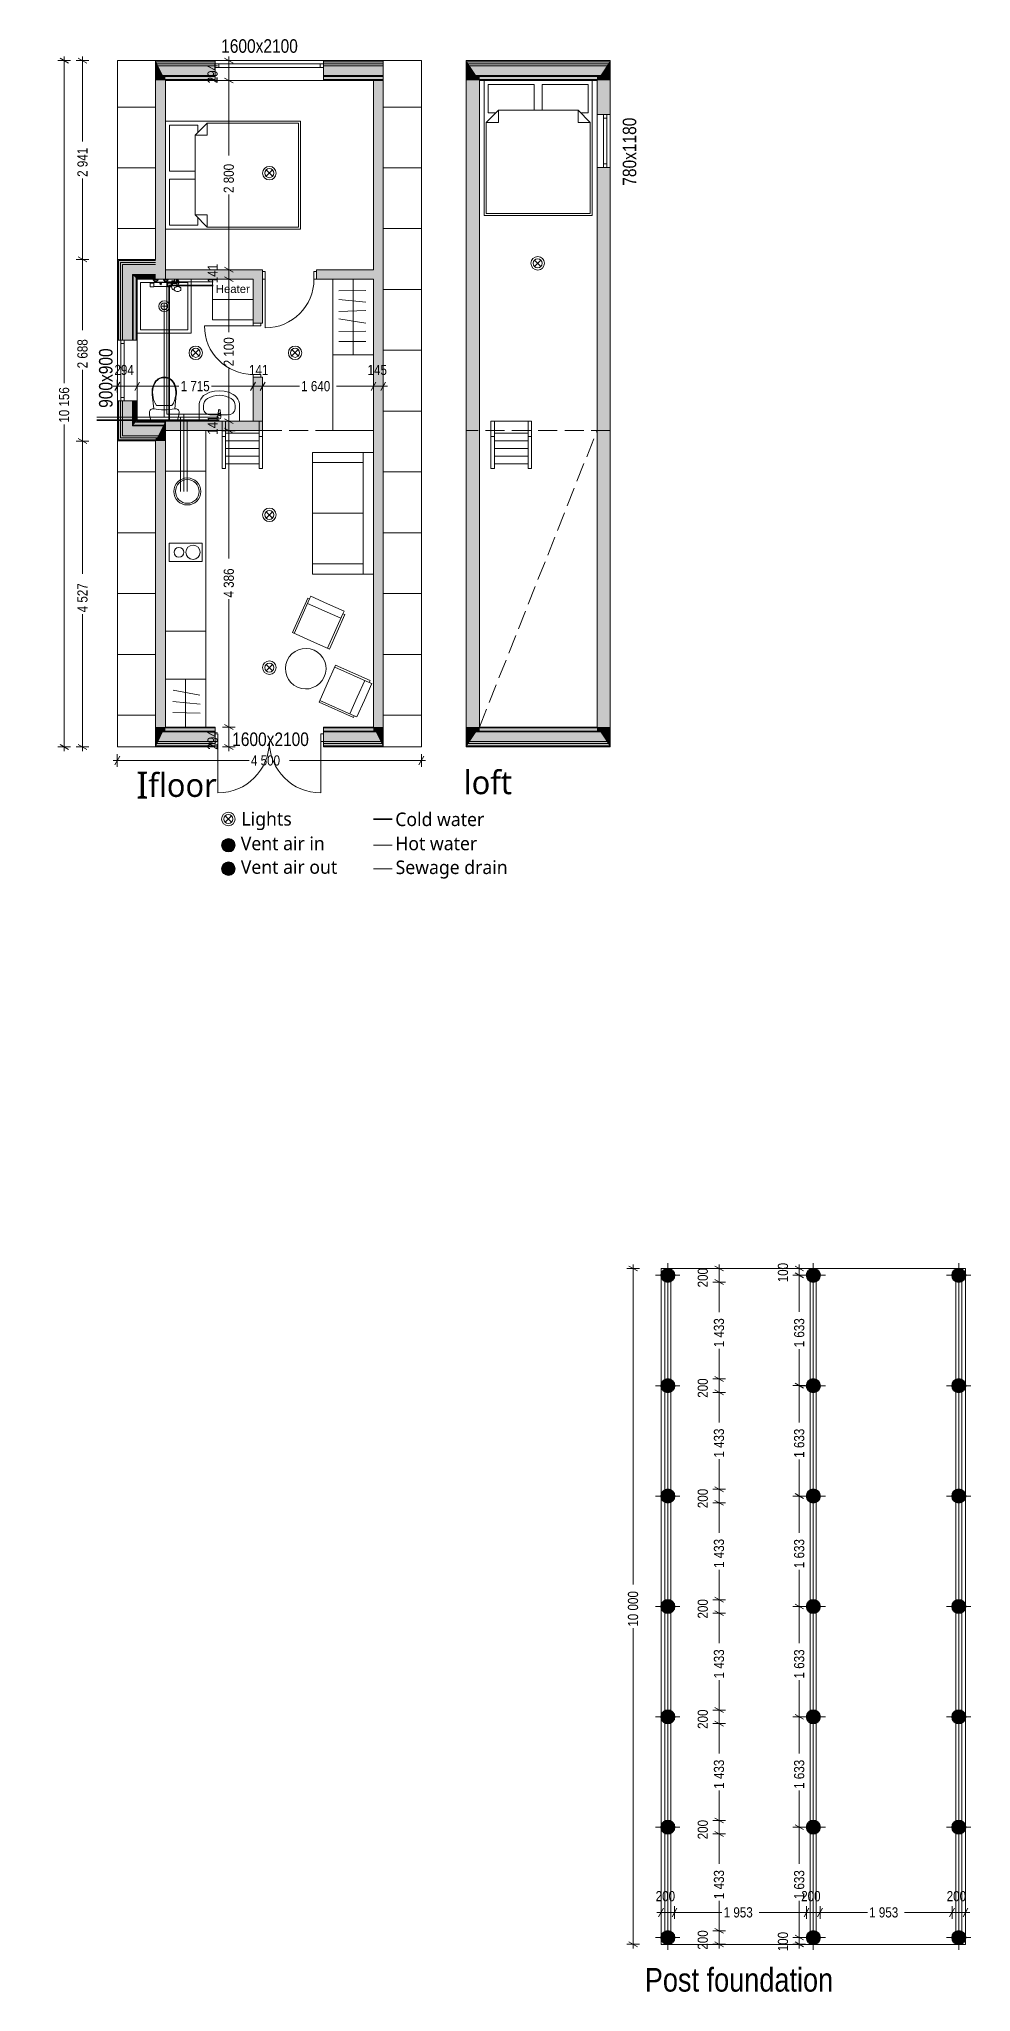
# Model space of a CAD drawing. Header units: millimetres. Extents: x -442635 to -376640, y 37807 to 67667.
# Drawn here: x -390430 to -376640, y 37807 to 66706 of the extents above; entities that cross this region are included whole.
import ezdxf
from ezdxf.enums import TextEntityAlignment as Align

# ---------------------------------------------------------------- set-up
doc = ezdxf.new("R2010")
doc.units = ezdxf.units.MM
doc.header["$MEASUREMENT"] = 0
doc.linetypes.add('Hidden Line', pattern=[391.222223, 282.222223, -109])
for name, color, linetype, lineweight in [('0_Pen_No__1', 7, 'Continuous', 13), ('1.VÄLISSEINAD_Pen_No__1', 7, 'Continuous', 13), ('1.VÄLISSEINAD_Pen_No__19', 255, 'Continuous', 0), ('2.SISUSTUS_Pen_No__101', 252, 'Continuous', 13), ('2D Drafting - General_Pen_No__1', 7, 'Continuous', 13), ('2D Drafting - General_Pen_No__101', 252, 'Continuous', 13), ('2D Drafting - General_Pen_No__6', 5, 'Continuous', 35), ('ARCHICAD Doors_Pen_No__1', 7, 'Continuous', 13), ('ARCHICAD Doors_Pen_No__19', 255, 'Continuous', 0), ('ARCHICAD Windows_Pen_No__1', 7, 'Continuous', 13), ('ARCHICAD Windows_Pen_No__19', 255, 'Continuous', 0), ('Dimensioning - General_Pen_No__1', 7, 'Continuous', 13), ('Interior - Furniture _Pen_No__101', 252, 'Continuous', 13), ('Interior - Furniture _Pen_No__2', 8, 'Continuous', 15), ('Structural - Bearing_Pen_No__20', 1, 'Continuous', 0)]:
    doc.layers.add(name, color=color, linetype=linetype, lineweight=lineweight)
for name, color, linetype in [('1.VÄLISSEINAD', 7, 'Continuous'), ('2.SISUSTUS', 7, 'Continuous'), ('ARCHICAD Doors', 7, 'Continuous'), ('ARCHICAD Windows', 7, 'Continuous'), ('Dimensioning - General', 7, 'Continuous'), ('Interior - Furniture', 7, 'Continuous'), ('Structural - Bearing', 7, 'Continuous')]:
    doc.layers.add(name, color=color, linetype=linetype)
for name, color, linetype, lineweight, true_color in [('1.VÄLISSEINAD_Pen_No__107', 7, 'Continuous', 13, 0xaaaaaa), ('1.VÄLISSEINAD_Pen_No__61', 7, 'Continuous', 20, 0x6a6a6a), ('2D Drafting - General_Pen_No__4', 7, 'Continuous', 20, 0x029e21), ('2D Drafting - General_Pen_No__61', 7, 'Continuous', 20, 0x6a6a6a), ('2D Drafting - General_Pen_No__66', 7, 'Continuous', 20, 0x5555ff), ('2D Drafting - General_Pen_No__68', 7, 'Continuous', 20, 0xfd4435), ('ARCHICAD Doors_Pen_No__23', 7, 'Continuous', 20, 0xff6600), ('ARCHICAD Doors_Pen_No__3', 7, 'Continuous', 18, 0xff6600), ('ARCHICAD Windows_Pen_No__23', 7, 'Continuous', 20, 0xff6600), ('ARCHICAD Windows_Pen_No__3', 7, 'Continuous', 18, 0xff6600), ('Interior - Furniture _Pen_No__4', 7, 'Continuous', 20, 0x029e21), ('Interior - Furniture _Pen_No__66', 7, 'Continuous', 20, 0x5555ff), ('Interior - Furniture _Pen_No__81', 7, 'Continuous', 20, 0x6a6a6a), ('Interior - Furniture _Pen_No__86', 7, 'Continuous', 20, 0x5555ff), ('Structural - Bearing_Pen_No__28', 7, 'Continuous', 35, 0xa80f02), ('Structural - Bearing_Pen_No__48', 7, 'Continuous', 25, 0xa80f02)]:
    doc.layers.add(name, color=color, linetype=linetype, lineweight=lineweight, true_color=true_color)
doc.styles.add('GENERATED_STYLE_1', font='techl___.ttf')
doc.styles.add('GENERATED_STYLE_2', font='arial.ttf')
doc.styles.add('GENERATED_STYLE_3', font='')
doc.styles.get('GENERATED_STYLE_3').set_extended_font_data('TechnicLite', bold=True)
doc.dimstyles.new('GENERATED_STYLE__1', dxfattribs={"dimtxt": 150, "dimasz": 95, "dimexe": 0.18, "dimexo": 0.0625, "dimgap": 0.09, "dimtad": 0, "dimdec": 0, "dimzin": 0, "dimdsep": 46, "dimtxsty": 'GENERATED_STYLE_1', "dimblk": 'ARROWHEAD_2', "dimblk1": 'ARROWHEAD_2', "dimblk2": 'ARROWHEAD_2', "dimcen": 0.09, "dimse1": 1, "dimse2": 1, "dimclrd": 7, "dimclre": 7, "dimclrt": 7, "dimadec": 0, "dimazin": 0, "dimtfac": 1, "dimtdec": 4, "dimtmove": 0, "dimatfit": 3, "dimfxl": 1, "dimtolj": 1, "dimtzin": 0, "dimarcsym": 0})
doc.dimstyles.new('GENERATED_STYLE__2', dxfattribs={"dimtxt": 150, "dimasz": 95, "dimexe": 0.18, "dimexo": 0.0625, "dimgap": 0.09, "dimtad": 0, "dimtih": 1, "dimtoh": 1, "dimdec": 0, "dimzin": 0, "dimdsep": 46, "dimtxsty": 'GENERATED_STYLE_1', "dimblk": 'ARROWHEAD_2', "dimblk1": 'ARROWHEAD_2', "dimblk2": 'ARROWHEAD_2', "dimcen": 0.09, "dimse1": 1, "dimse2": 1, "dimclrd": 7, "dimclre": 7, "dimclrt": 7, "dimadec": 0, "dimazin": 0, "dimtfac": 1, "dimtdec": 4, "dimtmove": 0, "dimatfit": 3, "dimfxl": 1, "dimtolj": 1, "dimtzin": 0, "dimarcsym": 0})
pattern_1 = [(0, (0, 0), (0, 900), [])]

msp = doc.modelspace()

# ---------------------------------------------------------------- texts
at = {"layer": '0_Pen_No__1', "color": 7, "linetype": 'Continuous', "lineweight": 13, "attachment_point": 7}
for s, insert, char_height, style in [('\\A1;{\\pql;\\fTechnicLite|b0|i0|c2|p2;1600x2100}', (-387734.6, 66500.3), 200, 'GENERATED_STYLE_1'), ('\\A1;{\\pql;\\fTechnicLite|b0|i0|c2|p2;1600x2100}', (-387571.8, 56241.7), 200, 'GENERATED_STYLE_1'), ('\\A1;\\pxql;{\\fRoboto|b0|i0|c0|p2;I\\H0.875x;floor}', (-388990.2, 55461.3), 400, 'GENERATED_STYLE_3'), ('\\A1;\\pxql;{\\fRoboto|b0|i0|c0|p2;loft}', (-384146.2, 55526.5), 350, 'GENERATED_STYLE_1'), ('\\A1;\\pxql;{\\fRoboto|b0|i0|c0|p2;Lights}', (-387435.2, 54999.2), 200, 'GENERATED_STYLE_3'), ('\\A1;\\pxql;{\\fRoboto|b0|i0|c0|p2;Cold water}', (-385158.7, 55056.8), 200, 'GENERATED_STYLE_3'), ('\\A1;\\pxql;{\\fRoboto|b0|i0|c0|p2;Vent air in}', (-387444.8, 54699.1), 200, 'GENERATED_STYLE_3'), ('\\A1;\\pxql;{\\fRoboto|b0|i0|c0|p2;Hot water}', (-385158.7, 54699.4), 200, 'GENERATED_STYLE_3'), ('\\A1;\\pxql;{\\fRoboto|b0|i0|c0|p2;Vent air out}', (-387444.8, 54351), 200, 'GENERATED_STYLE_3'), ('\\A1;\\pxql;{\\fRoboto|b0|i0|c0|p2;Sewage drain}', (-385153.8, 54282.5), 200, 'GENERATED_STYLE_3'), ('\\A1;{\\pql;\\fTechnicLite|b0|i0|c2|p2;Post foundation}', (-381466.1, 37807.3), 350, 'GENERATED_STYLE_1')]:
    msp.add_mtext(s, dxfattribs=dict(at, insert=insert, char_height=char_height, style=style))
at = {"layer": '0_Pen_No__1', "color": 7, "linetype": 'Continuous', "lineweight": 13, "char_height": 200, "attachment_point": 7, "rotation": 90, "style": 'GENERATED_STYLE_1'}
for s, insert in [('\\A1;{\\pql;\\fTechnicLite|b0|i0|c2|p2;780x1180}', (-381590.4, 64536.4)), ('\\A1;{\\pql;\\fTechnicLite|b0|i0|c2|p2;900x900}', (-389340.3, 61249.1))]:
    msp.add_mtext(s, dxfattribs=dict(at, insert=insert))

# ---------------------------------------------------------------- blocks, each defined once
blk = doc.blocks.new('Ship Ladder 21')
at = {"layer": 'Interior - Furniture _Pen_No__81', "color": 251, "linetype": 'Continuous', "lineweight": 20, "true_color": 0x6a6a6a}
for p, q in [((471, 300), (0, 300)), ((0, 300), (0, 249)), ((471, 249), (471, 300)), ((700, 300), (471, 300)), ((700, 249), (700, 300)), ((0, 249), (471, 249)), ((67, 249), (67, -249)), ((181, 249), (181, -249)), ((294, 249), (294, -249)), ((408, 249), (408, -249)), ((471, 249), (700, 249)), ((522, 249), (522, -249)), ((700, -249), (700, 249)), ((0, -249), (0, -300)), ((471, -249), (0, -249)), ((471, -300), (471, -249)), ((700, -249), (471, -249)), ((700, -300), (700, -249)), ((0, -300), (471, -300)), ((471, -300), (700, -300))]:
    blk.add_line(p, q, dxfattribs=at)
blk = doc.blocks.new('Shower Tray 21')
at = {"layer": 'Interior - Furniture _Pen_No__101', "color": 252, "linetype": 'Continuous', "lineweight": 13}
for p, q in [((800, 800), (0, 800)), ((0, 800), (0, 0)), ((750, 750), (50, 750)), ((50, 750), (50, 50)), ((750, 50), (750, 750)), ((800, 0), (800, 800)), ((450, 400), (350, 400)), ((400, 350), (400, 450)), ((0, 0), (800, 0)), ((50, 50), (750, 50))]:
    blk.add_line(p, q, dxfattribs=at)
for radius in [80, 50]:
    blk.add_circle((400, 400), radius, dxfattribs=at)
blk = doc.blocks.new('Wall_33', base_point=(-388706, 66387))
at = {"layer": '1.VÄLISSEINAD_Pen_No__107', "linetype": 'Continuous', "lineweight": 13, "true_color": 0xaaaaaa}
for points in [[(-388706, 66369), (-388697, 66369), (-388706, 66387)], [(-388682, 66339), (-388697, 66369), (-388706, 66369), (-388706, 66339)], [(-388668, 66309), (-388682, 66339), (-388706, 66339), (-388706, 66309)], [(-388596, 66164), (-388668, 66309), (-388706, 66309), (-388706, 66164)], [(-388590, 66152), (-388596, 66164), (-388706, 66164), (-388706, 66152)], [(-388568, 66107), (-388590, 66152), (-388706, 66152), (-388706, 66107)]]:
    blk.add_hatch(color=253, dxfattribs=at).paths.add_polyline_path(points)
at = {"layer": '1.VÄLISSEINAD_Pen_No__61', "linetype": 'Continuous', "lineweight": 20, "true_color": 0x6a6a6a}
for points in [[(-388706, 66107), (-388706, 66093), (-388561, 66093), (-388568, 66107)], [(-388706, 66093), (-388706, 63152), (-388561, 63152), (-388561, 66093)]]:
    blk.add_hatch(color=251, dxfattribs=at).paths.add_polyline_path(points)
at = {"layer": '1.VÄLISSEINAD_Pen_No__1', "color": 7, "linetype": 'Continuous', "lineweight": 13}
for p, q in [((-388697, 66369), (-388706, 66369)), ((-388682, 66339), (-388706, 66339)), ((-388668, 66309), (-388706, 66309)), ((-388596, 66164), (-388706, 66164)), ((-388590, 66152), (-388706, 66152)), ((-388568, 66107), (-388706, 66107))]:
    blk.add_line(p, q, dxfattribs=at)
at = {"layer": '1.VÄLISSEINAD_Pen_No__1', "color": 7, "linetype": 'Continuous', "lineweight": 13, "flags": 128}
for points in [[(-388706, 66387), (-388706, 66369)], [(-388706, 66369), (-388706, 66339)], [(-388706, 66339), (-388706, 66309)], [(-388706, 66309), (-388706, 66164)], [(-388706, 66164), (-388706, 66152)], [(-388706, 66152), (-388706, 66107)]]:
    blk.add_lwpolyline(points, dxfattribs=at)
at = {"layer": '1.VÄLISSEINAD_Pen_No__19', "color": 255, "linetype": 'Continuous', "lineweight": 0, "flags": 128}
for points in [[(-388706, 66107), (-388706, 63446)], [(-388561, 63152), (-388561, 66093)], [(-388706, 63152), (-388561, 63152)]]:
    blk.add_lwpolyline(points, dxfattribs=at)
blk = doc.blocks.new('Wall_34', base_point=(-385337, 56231))
at = {"layer": '1.VÄLISSEINAD_Pen_No__107', "linetype": 'Continuous', "lineweight": 13, "true_color": 0xaaaaaa}
for points in [[(-385475, 56511), (-385453, 56466), (-385337, 56466), (-385337, 56511)], [(-385453, 56466), (-385447, 56454), (-385337, 56454), (-385337, 56466)], [(-385447, 56454), (-385376, 56309), (-385337, 56309), (-385337, 56454)], [(-385376, 56309), (-385361, 56279), (-385337, 56279), (-385337, 56309)], [(-385361, 56279), (-385346, 56249), (-385337, 56249), (-385337, 56279)], [(-385337, 56249), (-385346, 56249), (-385337, 56231)]]:
    blk.add_hatch(color=253, dxfattribs=at).paths.add_polyline_path(points)
at = {"layer": '1.VÄLISSEINAD_Pen_No__61', "linetype": 'Continuous', "lineweight": 20, "true_color": 0x6a6a6a}
for points in [[(-385337, 56525), (-385337, 66093), (-385482, 66093), (-385482, 56525)], [(-385482, 56525), (-385475, 56511), (-385337, 56511), (-385337, 56525)]]:
    blk.add_hatch(color=251, dxfattribs=at).paths.add_polyline_path(points)
at = {"layer": '1.VÄLISSEINAD_Pen_No__1', "color": 7, "linetype": 'Continuous', "lineweight": 13}
for p, q in [((-385475, 56511), (-385337, 56511)), ((-385453, 56466), (-385337, 56466)), ((-385447, 56454), (-385337, 56454)), ((-385376, 56309), (-385337, 56309)), ((-385361, 56279), (-385337, 56279)), ((-385346, 56249), (-385337, 56249))]:
    blk.add_line(p, q, dxfattribs=at)
at = {"layer": '1.VÄLISSEINAD_Pen_No__1', "color": 7, "linetype": 'Continuous', "lineweight": 13, "flags": 128}
for points in [[(-385337, 56466), (-385337, 56511)], [(-385337, 56454), (-385337, 56466)], [(-385337, 56309), (-385337, 56454)], [(-385337, 56279), (-385337, 56309)], [(-385337, 56249), (-385337, 56279)], [(-385337, 56231), (-385337, 56249)]]:
    blk.add_lwpolyline(points, dxfattribs=at)
at = {"layer": '1.VÄLISSEINAD_Pen_No__19', "color": 255, "linetype": 'Continuous', "lineweight": 0, "flags": 128}
for points in [[(-385337, 66093), (-385482, 66093)], [(-385482, 66093), (-385482, 63293)], [(-385337, 56511), (-385337, 66093)], [(-385482, 63152), (-385482, 56525)]]:
    blk.add_lwpolyline(points, dxfattribs=at)
blk = doc.blocks.new('Window 21')
at = {"layer": 'ARCHICAD Windows_Pen_No__1', "color": 7, "linetype": 'Continuous', "lineweight": 13}
for p, q in [((-800, 50), (-800, 32)), ((-800, 32), (-800, 2)), ((-800, 2), (-800, 0)), ((-800, 0), (-800, -28)), ((-800, 0), (-800, -28)), ((800, 50), (800, 32)), ((800, 32), (800, 2)), ((800, 2), (800, 0)), ((800, 0), (800, -28)), ((800, 0), (800, -28)), ((-800, -28), (-800, -50)), ((-800, -28), (-800, -50)), ((-800, -50), (-800, -173)), ((-800, -173), (-800, -185)), ((-800, -185), (-800, -230)), ((-800, -230), (-800, -244)), ((800, -28), (800, -50)), ((800, -28), (800, -50)), ((800, -50), (800, -173)), ((800, -173), (800, -185)), ((800, -185), (800, -230)), ((800, -230), (800, -244))]:
    blk.add_line(p, q, dxfattribs=at)
at = {"layer": 'ARCHICAD Windows_Pen_No__23', "color": 30, "linetype": 'Continuous', "lineweight": 20, "true_color": 0xff6600}
for p, q in [((-800, 0), (-750, 0)), ((-750, 0), (-750, -50)), ((750, -50), (750, 0)), ((750, 0), (800, 0)), ((-750, -50), (-800, -50)), ((800, -50), (750, -50))]:
    blk.add_line(p, q, dxfattribs=at)
at = {"layer": 'ARCHICAD Windows_Pen_No__3', "color": 30, "linetype": 'Continuous', "lineweight": 18, "true_color": 0xff6600}
for p, q in [((-800, 50), (800, 50)), ((-750, 0), (750, 0)), ((-800, -244), (800, -244)), ((750, -50), (-750, -50))]:
    blk.add_line(p, q, dxfattribs=at)
blk = doc.blocks.new('Wall_35', base_point=(-385337, 66387))
at = {"layer": '1.VÄLISSEINAD_Pen_No__107', "linetype": 'Continuous', "lineweight": 13, "true_color": 0xaaaaaa}
for points in [[(-388706, 66387), (-388697, 66369), (-387822, 66369), (-387822, 66387)], [(-388697, 66369), (-388682, 66339), (-387822, 66339), (-387822, 66369)], [(-388682, 66339), (-388668, 66309), (-387822, 66309), (-387822, 66339)], [(-388668, 66309), (-388596, 66164), (-387822, 66164), (-387822, 66309)], [(-386222, 66369), (-385337, 66369), (-385337, 66387), (-386222, 66387)], [(-385337, 66369), (-386222, 66369), (-386222, 66339), (-385337, 66339)], [(-385337, 66339), (-386222, 66339), (-386222, 66309), (-385337, 66309)], [(-385337, 66309), (-386222, 66309), (-386222, 66164), (-385337, 66164)], [(-388596, 66164), (-388590, 66152), (-387822, 66152), (-387822, 66164)], [(-388561, 66107), (-387822, 66107), (-387822, 66152), (-388561, 66152)], [(-387822, 66107), (-388561, 66107), (-388561, 66093), (-387822, 66093)], [(-385337, 66164), (-386222, 66164), (-386222, 66152), (-385337, 66152)], [(-386222, 66107), (-385337, 66107), (-385337, 66152), (-386222, 66152)], [(-385337, 66107), (-386222, 66107), (-386222, 66093), (-385337, 66093)]]:
    blk.add_hatch(color=253, dxfattribs=at).paths.add_polyline_path(points)
at = {"layer": '1.VÄLISSEINAD_Pen_No__61', "linetype": 'Continuous', "lineweight": 20, "true_color": 0x6a6a6a}
for points in [[(-388561, 66152), (-388590, 66152), (-388568, 66107), (-388561, 66107)], [(-388568, 66107), (-388561, 66093), (-388561, 66107)]]:
    blk.add_hatch(color=251, dxfattribs=at).paths.add_polyline_path(points)
at = {"layer": '1.VÄLISSEINAD_Pen_No__1', "color": 7, "linetype": 'Continuous', "lineweight": 13}
for p, q in [((-387822, 66369), (-388697, 66369)), ((-387822, 66339), (-388682, 66339)), ((-387822, 66309), (-388668, 66309)), ((-387822, 66387), (-387822, 66369)), ((-387822, 66369), (-387822, 66339)), ((-387822, 66339), (-387822, 66337)), ((-387822, 66337), (-387822, 66309)), ((-387822, 66309), (-387822, 66287)), ((-387822, 66287), (-387822, 66164)), ((-386222, 66387), (-386222, 66369)), ((-385337, 66369), (-386222, 66369)), ((-386222, 66369), (-386222, 66339)), ((-385337, 66339), (-386222, 66339)), ((-386222, 66339), (-386222, 66337)), ((-386222, 66337), (-386222, 66309)), ((-385337, 66309), (-386222, 66309)), ((-386222, 66309), (-386222, 66287)), ((-386222, 66287), (-386222, 66164)), ((-387822, 66164), (-388596, 66164)), ((-388561, 66152), (-388590, 66152)), ((-388561, 66107), (-388568, 66107)), ((-387822, 66152), (-388561, 66152)), ((-387822, 66107), (-388561, 66107)), ((-387822, 66164), (-387822, 66152)), ((-387822, 66152), (-387822, 66107)), ((-387822, 66107), (-387822, 66093)), ((-385337, 66164), (-386222, 66164)), ((-386222, 66164), (-386222, 66152)), ((-385337, 66152), (-386222, 66152)), ((-386222, 66152), (-386222, 66107)), ((-385337, 66107), (-386222, 66107)), ((-386222, 66107), (-386222, 66093))]:
    blk.add_line(p, q, dxfattribs=at)
at = {"layer": '1.VÄLISSEINAD_Pen_No__1', "color": 7, "linetype": 'Continuous', "lineweight": 13, "flags": 128}
for points in [[(-387822, 66387), (-388706, 66387)], [(-385337, 66387), (-386222, 66387)], [(-385337, 66387), (-385337, 66369)], [(-385337, 66369), (-385337, 66339)], [(-385337, 66339), (-385337, 66309)], [(-385337, 66309), (-385337, 66164)], [(-388561, 66093), (-387822, 66093)], [(-386222, 66093), (-385337, 66093)], [(-385337, 66164), (-385337, 66152)], [(-385337, 66152), (-385337, 66107)], [(-385337, 66107), (-385337, 66093)]]:
    blk.add_lwpolyline(points, dxfattribs=at)
at = {"layer": 'ARCHICAD Windows', "color": 21, "linetype": 'Continuous', "lineweight": 18, "true_color": 0xff9955, "zscale": 1000}
blk.add_blockref('Window 21', (-387022, 66337), dxfattribs=at)
blk = doc.blocks.new('Double Door 21')
at = {"layer": 'ARCHICAD Doors_Pen_No__1', "color": 7, "linetype": 'Continuous', "lineweight": 13}
for p, q in [((-800, 79), (-837, 79)), ((-800, 79), (-837, 79)), ((-800, 61), (-800, 79)), ((-800, 61), (-800, 79)), ((-800, 31), (-800, 61)), ((-800, 31), (-800, 61)), ((-800, 1), (-800, 31)), ((-800, 1), (-800, 31)), ((-800, 0), (-800, 1)), ((-800, 0), (-800, 1)), ((-800, -115), (-800, 0)), ((-800, -115), (-800, 0)), ((800, 61), (800, 79)), ((800, 61), (800, 79)), ((800, 79), (837, 79)), ((800, 79), (837, 79)), ((800, 31), (800, 61)), ((800, 31), (800, 61)), ((800, 1), (800, 31)), ((800, 1), (800, 31)), ((800, 0), (800, 1)), ((800, 0), (800, 1)), ((800, -115), (800, 0)), ((800, -115), (800, 0)), ((-800, -215), (-837, -215)), ((-800, -215), (-837, -215)), ((-800, -144), (-800, -115)), ((-800, -144), (-800, -115)), ((-800, -144), (-800, -115)), ((-800, -156), (-800, -144)), ((-800, -156), (-800, -144)), ((-800, -156), (-800, -144)), ((-800, -201), (-800, -156)), ((-800, -201), (-800, -156)), ((-800, -201), (-800, -156)), ((-800, -215), (-800, -201)), ((-800, -215), (-800, -201)), ((-800, -215), (-800, -201)), ((800, -144), (800, -115)), ((800, -144), (800, -115)), ((800, -144), (800, -115)), ((800, -156), (800, -144)), ((800, -156), (800, -144)), ((800, -156), (800, -144)), ((800, -201), (800, -156)), ((800, -201), (800, -156)), ((800, -201), (800, -156)), ((800, -215), (800, -201)), ((800, -215), (800, -201)), ((800, -215), (800, -201)), ((800, -215), (837, -215)), ((800, -215), (837, -215))]:
    blk.add_line(p, q, dxfattribs=at)
at = {"layer": 'ARCHICAD Doors_Pen_No__23', "color": 30, "linetype": 'Continuous', "lineweight": 20, "true_color": 0xff6600}
for p, q in [((-760, 0), (-800, 0)), ((-800, 0), (-800, -115)), ((-760, -115), (-760, 0)), ((800, 0), (760, 0)), ((760, 0), (760, -115)), ((800, -115), (800, 0)), ((-800, -115), (-760, -115)), ((760, -115), (800, -115))]:
    blk.add_line(p, q, dxfattribs=at)
at = {"layer": 'ARCHICAD Doors_Pen_No__3', "color": 30, "linetype": 'Continuous', "lineweight": 18, "true_color": 0xff6600}
for p, q in [((-760, 0), (-760, 760)), ((760, 0), (760, 760))]:
    blk.add_line(p, q, dxfattribs=at)
for centre, start, end in [((-760, 0), 0, 90), ((760, 0), 90, 180)]:
    blk.add_arc(centre, 760, start, end, dxfattribs=at)
blk = doc.blocks.new('Wall_36', base_point=(-385337, 56231))
at = {"layer": '1.VÄLISSEINAD_Pen_No__107', "linetype": 'Continuous', "lineweight": 13, "true_color": 0xaaaaaa}
for points in [[(-388596, 56454), (-388668, 56309), (-387822, 56309), (-387822, 56454)], [(-388590, 56466), (-388596, 56454), (-387822, 56454), (-387822, 56466)], [(-388561, 56525), (-388561, 56511), (-387822, 56511), (-387822, 56525)], [(-388561, 56511), (-388561, 56466), (-387822, 56466), (-387822, 56511)], [(-386222, 56511), (-385482, 56511), (-385482, 56525), (-386222, 56525)], [(-385482, 56511), (-386222, 56511), (-386222, 56466), (-385482, 56466)], [(-386222, 56454), (-385447, 56454), (-385453, 56466), (-386222, 56466)], [(-386222, 56309), (-385376, 56309), (-385447, 56454), (-386222, 56454)], [(-388697, 56249), (-388706, 56231), (-387822, 56231), (-387822, 56249)], [(-388682, 56279), (-388697, 56249), (-387822, 56249), (-387822, 56279)], [(-388668, 56309), (-388682, 56279), (-387822, 56279), (-387822, 56309)], [(-386222, 56279), (-385361, 56279), (-385376, 56309), (-386222, 56309)], [(-386222, 56249), (-385346, 56249), (-385361, 56279), (-386222, 56279)], [(-385346, 56249), (-386222, 56249), (-386222, 56231), (-385337, 56231)]]:
    blk.add_hatch(color=253, dxfattribs=at).paths.add_polyline_path(points)
at = {"layer": '1.VÄLISSEINAD_Pen_No__61', "linetype": 'Continuous', "lineweight": 20, "true_color": 0x6a6a6a}
for points in [[(-388561, 56511), (-388568, 56511), (-388590, 56466), (-388561, 56466)], [(-388561, 56525), (-388568, 56511), (-388561, 56511)], [(-385475, 56511), (-385482, 56525), (-385482, 56511)], [(-385482, 56466), (-385453, 56466), (-385475, 56511), (-385482, 56511)]]:
    blk.add_hatch(color=251, dxfattribs=at).paths.add_polyline_path(points)
at = {"layer": '1.VÄLISSEINAD_Pen_No__1', "color": 7, "linetype": 'Continuous', "lineweight": 13}
for p, q in [((-388596, 56454), (-387822, 56454)), ((-388590, 56466), (-388561, 56466)), ((-388568, 56511), (-388561, 56511)), ((-388561, 56511), (-387822, 56511)), ((-388561, 56466), (-387822, 56466)), ((-387822, 56525), (-387859, 56525)), ((-387822, 56525), (-387822, 56511)), ((-387822, 56525), (-387822, 56511)), ((-387822, 56511), (-387822, 56466)), ((-387822, 56511), (-387822, 56466)), ((-387822, 56466), (-387822, 56454)), ((-387822, 56466), (-387822, 56454)), ((-387822, 56454), (-387822, 56425)), ((-387822, 56454), (-387822, 56425)), ((-387822, 56425), (-387822, 56310)), ((-386222, 56525), (-386185, 56525)), ((-386222, 56525), (-386222, 56511)), ((-386222, 56525), (-386222, 56511)), ((-386222, 56511), (-385482, 56511)), ((-386222, 56511), (-386222, 56466)), ((-386222, 56511), (-386222, 56466)), ((-386222, 56466), (-385482, 56466)), ((-386222, 56466), (-386222, 56454)), ((-386222, 56466), (-386222, 56454)), ((-386222, 56454), (-385447, 56454)), ((-386222, 56454), (-386222, 56425)), ((-386222, 56454), (-386222, 56425)), ((-386222, 56425), (-386222, 56310)), ((-385482, 56511), (-385475, 56511)), ((-385482, 56466), (-385453, 56466)), ((-388697, 56249), (-387822, 56249)), ((-388682, 56279), (-387822, 56279)), ((-388668, 56309), (-387822, 56309)), ((-387822, 56231), (-387859, 56231)), ((-387822, 56310), (-387822, 56309)), ((-387822, 56309), (-387822, 56279)), ((-387822, 56279), (-387822, 56249)), ((-387822, 56249), (-387822, 56231)), ((-386222, 56310), (-386222, 56309)), ((-386222, 56309), (-385376, 56309)), ((-386222, 56309), (-386222, 56279)), ((-386222, 56279), (-385361, 56279)), ((-386222, 56279), (-386222, 56249)), ((-386222, 56249), (-385346, 56249)), ((-386222, 56249), (-386222, 56231)), ((-386222, 56231), (-386185, 56231))]:
    blk.add_line(p, q, dxfattribs=at)
at = {"layer": '1.VÄLISSEINAD_Pen_No__1', "color": 7, "linetype": 'Continuous', "lineweight": 13, "flags": 128}
for points in [[(-387822, 56525), (-388561, 56525)], [(-385482, 56525), (-386222, 56525)], [(-388706, 56231), (-387822, 56231)], [(-386222, 56231), (-385337, 56231)]]:
    blk.add_lwpolyline(points, dxfattribs=at)
at = {"layer": 'ARCHICAD Doors', "color": 21, "linetype": 'Continuous', "lineweight": 18, "true_color": 0xff9955, "xscale": -1, "zscale": 1000, "rotation": 180}
blk.add_blockref('Double Door 21', (-387022, 56310), dxfattribs=at)
blk = doc.blocks.new('Wall_37', base_point=(-389272, 60758))
at = {"layer": '1.VÄLISSEINAD_Pen_No__107', "linetype": 'Continuous', "lineweight": 13, "true_color": 0xaaaaaa}
for points in [[(-389194, 60836), (-388668, 60836), (-388596, 60981), (-389049, 60981)], [(-389049, 60981), (-388596, 60981), (-388590, 60993), (-389037, 60993)], [(-389037, 60993), (-388590, 60993), (-388568, 61038), (-388992, 61038)], [(-388992, 61038), (-388568, 61038), (-388561, 61052), (-388978, 61052)], [(-388706, 60776), (-389254, 60776), (-389272, 60758), (-388706, 60758)], [(-388706, 60806), (-389224, 60806), (-389254, 60776), (-388706, 60776)], [(-389224, 60806), (-388682, 60806), (-388668, 60836), (-389194, 60836)]]:
    blk.add_hatch(color=253, dxfattribs=at).paths.add_polyline_path(points)
at = {"layer": '1.VÄLISSEINAD_Pen_No__61', "linetype": 'Continuous', "lineweight": 20, "true_color": 0x6a6a6a}
for points in [[(-388706, 60776), (-388697, 60776), (-388682, 60806), (-388706, 60806)], [(-388706, 60758), (-388697, 60776), (-388706, 60776)]]:
    blk.add_hatch(color=251, dxfattribs=at).paths.add_polyline_path(points)
at = {"layer": '1.VÄLISSEINAD_Pen_No__1', "color": 7, "linetype": 'Continuous', "lineweight": 13}
for p, q in [((-389049, 60981), (-388596, 60981)), ((-389037, 60993), (-388590, 60993)), ((-388992, 61038), (-388568, 61038)), ((-389254, 60776), (-388706, 60776)), ((-389224, 60806), (-388682, 60806)), ((-389194, 60836), (-388668, 60836))]:
    blk.add_line(p, q, dxfattribs=at)
at = {"layer": '1.VÄLISSEINAD_Pen_No__1', "color": 7, "linetype": 'Continuous', "lineweight": 13, "flags": 128}
for points in [[(-388561, 61052), (-388978, 61052)], [(-389272, 60758), (-388706, 60758)]]:
    blk.add_lwpolyline(points, dxfattribs=at)
blk = doc.blocks.new('Wall_38', base_point=(-389272, 63446))
at = {"layer": '1.VÄLISSEINAD_Pen_No__107', "linetype": 'Continuous', "lineweight": 13, "true_color": 0xaaaaaa}
for points in [[(-388706, 63446), (-389272, 63446), (-389254, 63428), (-388706, 63428)], [(-388706, 63428), (-389254, 63428), (-389224, 63398), (-388706, 63398)], [(-388706, 63398), (-389224, 63398), (-389194, 63368), (-388706, 63368)], [(-388706, 63368), (-389194, 63368), (-389049, 63223), (-388706, 63223)], [(-388706, 63223), (-389049, 63223), (-389037, 63211), (-388706, 63211)], [(-388706, 63211), (-389037, 63211), (-388992, 63166), (-388706, 63166)], [(-388706, 63166), (-388992, 63166), (-388978, 63152), (-388706, 63152)]]:
    blk.add_hatch(color=253, dxfattribs=at).paths.add_polyline_path(points)
at = {"layer": '1.VÄLISSEINAD_Pen_No__1', "color": 7, "linetype": 'Continuous', "lineweight": 13}
for p, q in [((-388706, 63428), (-389254, 63428)), ((-388706, 63398), (-389224, 63398)), ((-388706, 63368), (-389194, 63368)), ((-388706, 63223), (-389049, 63223)), ((-388706, 63211), (-389037, 63211)), ((-388706, 63166), (-388992, 63166))]:
    blk.add_line(p, q, dxfattribs=at)
at = {"layer": '1.VÄLISSEINAD_Pen_No__1', "color": 7, "linetype": 'Continuous', "lineweight": 13, "flags": 128}
for points in [[(-388706, 63446), (-389272, 63446)], [(-388978, 63152), (-388706, 63152)]]:
    blk.add_lwpolyline(points, dxfattribs=at)
blk = doc.blocks.new('Window 21_2')
at = {"layer": 'ARCHICAD Windows_Pen_No__1', "color": 7, "linetype": 'Continuous', "lineweight": 13}
for p, q in [((-450, 50), (-450, 32)), ((-450, 32), (-450, 2)), ((-450, 2), (-450, 0)), ((-450, 0), (-450, -28)), ((-450, 0), (-450, -28)), ((450, 50), (450, 32)), ((450, 32), (450, 2)), ((450, 2), (450, 0)), ((450, 0), (450, -28)), ((450, 0), (450, -28)), ((-450, -28), (-450, -50)), ((-450, -28), (-450, -50)), ((-450, -50), (-450, -173)), ((-450, -173), (-450, -185)), ((-450, -185), (-450, -230)), ((-450, -230), (-450, -244)), ((450, -28), (450, -50)), ((450, -28), (450, -50)), ((450, -50), (450, -173)), ((450, -173), (450, -185)), ((450, -185), (450, -230)), ((450, -230), (450, -244))]:
    blk.add_line(p, q, dxfattribs=at)
at = {"layer": 'ARCHICAD Windows_Pen_No__23', "color": 30, "linetype": 'Continuous', "lineweight": 20, "true_color": 0xff6600}
for p, q in [((-450, 0), (-400, 0)), ((-400, 0), (-400, -50)), ((400, -50), (400, 0)), ((400, 0), (450, 0)), ((-400, -50), (-450, -50)), ((450, -50), (400, -50))]:
    blk.add_line(p, q, dxfattribs=at)
at = {"layer": 'ARCHICAD Windows_Pen_No__3', "color": 30, "linetype": 'Continuous', "lineweight": 18, "true_color": 0xff6600}
for p, q in [((-450, 50), (450, 50)), ((-400, 0), (400, 0)), ((-450, -244), (450, -244)), ((400, -50), (-400, -50))]:
    blk.add_line(p, q, dxfattribs=at)
blk = doc.blocks.new('Wall_39', base_point=(-389272, 60758))
at = {"layer": '1.VÄLISSEINAD_Pen_No__107', "linetype": 'Continuous', "lineweight": 13, "true_color": 0xaaaaaa}
for points in [[(-389272, 63446), (-389272, 62252), (-389254, 62252), (-389254, 63428)], [(-389224, 63398), (-389254, 63428), (-389254, 62252), (-389224, 62252)], [(-389194, 63368), (-389224, 63398), (-389224, 62252), (-389194, 62252)], [(-389049, 63223), (-389194, 63368), (-389194, 62252), (-389049, 62252)], [(-389037, 63211), (-389049, 63223), (-389049, 62252), (-389037, 62252)], [(-388992, 63166), (-389037, 63211), (-389037, 62252), (-388992, 62252)], [(-388978, 63152), (-388992, 63166), (-388992, 62252), (-388978, 62252)], [(-389272, 60758), (-389254, 60776), (-389254, 61352), (-389272, 61352)], [(-389254, 60776), (-389224, 60806), (-389224, 61352), (-389254, 61352)], [(-389224, 60806), (-389194, 60836), (-389194, 61352), (-389224, 61352)], [(-389194, 60836), (-389049, 60981), (-389049, 61352), (-389194, 61352)], [(-389049, 60981), (-389037, 60993), (-389037, 61352), (-389049, 61352)], [(-389037, 60993), (-388992, 61038), (-388992, 61352), (-389037, 61352)], [(-388992, 61352), (-388992, 61038), (-388978, 61052), (-388978, 61352)]]:
    blk.add_hatch(color=253, dxfattribs=at).paths.add_polyline_path(points)
at = {"layer": '1.VÄLISSEINAD_Pen_No__1', "color": 7, "linetype": 'Continuous', "lineweight": 13}
for p, q in [((-389254, 63428), (-389254, 62252)), ((-389224, 63398), (-389224, 62252)), ((-389194, 63368), (-389194, 62252)), ((-389049, 63223), (-389049, 62252)), ((-389037, 63211), (-389037, 62252)), ((-388992, 63166), (-388992, 62252)), ((-389272, 62252), (-389254, 62252)), ((-389254, 62252), (-389224, 62252)), ((-389224, 62252), (-389222, 62252)), ((-389222, 62252), (-389194, 62252)), ((-389194, 62252), (-389172, 62252)), ((-389172, 62252), (-389049, 62252)), ((-389049, 62252), (-389037, 62252)), ((-389037, 62252), (-388992, 62252)), ((-388992, 62252), (-388978, 62252)), ((-389272, 61352), (-389254, 61352)), ((-389254, 61352), (-389254, 60776)), ((-389254, 61352), (-389224, 61352)), ((-389224, 61352), (-389224, 60806)), ((-389224, 61352), (-389222, 61352)), ((-389222, 61352), (-389194, 61352)), ((-389194, 61352), (-389194, 60836)), ((-389194, 61352), (-389172, 61352)), ((-389172, 61352), (-389049, 61352)), ((-389049, 61352), (-389049, 60981)), ((-389049, 61352), (-389037, 61352)), ((-389037, 61352), (-389037, 60993)), ((-389037, 61352), (-388992, 61352)), ((-388992, 61352), (-388992, 61038)), ((-388992, 61352), (-388978, 61352))]:
    blk.add_line(p, q, dxfattribs=at)
at = {"layer": '1.VÄLISSEINAD_Pen_No__1', "color": 7, "linetype": 'Continuous', "lineweight": 13, "flags": 128}
for points in [[(-389272, 63446), (-389272, 62252)], [(-388978, 62252), (-388978, 63152)], [(-389272, 61352), (-389272, 60758)], [(-388978, 61052), (-388978, 61352)]]:
    blk.add_lwpolyline(points, dxfattribs=at)
at = {"layer": 'ARCHICAD Windows', "color": 21, "linetype": 'Continuous', "lineweight": 18, "true_color": 0xff9955, "zscale": 1000, "rotation": 90}
blk.add_blockref('Window 21_2', (-389222, 61802), dxfattribs=at)
blk = doc.blocks.new('Wall_40', base_point=(-388706, 60758))
at = {"layer": '1.VÄLISSEINAD_Pen_No__107', "linetype": 'Continuous', "lineweight": 13, "true_color": 0xaaaaaa}
for points in [[(-388561, 60836), (-388561, 60981), (-388596, 60981), (-388668, 60836)], [(-388561, 60981), (-388561, 60993), (-388590, 60993), (-388596, 60981)], [(-388561, 60993), (-388561, 61038), (-388568, 61038), (-388590, 60993)], [(-388568, 61038), (-388561, 61038), (-388561, 61052)], [(-388561, 60776), (-388561, 60806), (-388682, 60806), (-388697, 60776)], [(-388561, 60806), (-388561, 60836), (-388668, 60836), (-388682, 60806)], [(-388590, 56466), (-388568, 56511), (-388706, 56511), (-388706, 56466)], [(-388596, 56454), (-388590, 56466), (-388706, 56466), (-388706, 56454)], [(-388668, 56309), (-388596, 56454), (-388706, 56454), (-388706, 56309)], [(-388682, 56279), (-388668, 56309), (-388706, 56309), (-388706, 56279)], [(-388697, 56249), (-388682, 56279), (-388706, 56279), (-388706, 56249)], [(-388697, 56249), (-388706, 56249), (-388706, 56231)]]:
    blk.add_hatch(color=253, dxfattribs=at).paths.add_polyline_path(points)
at = {"layer": '1.VÄLISSEINAD_Pen_No__61', "linetype": 'Continuous', "lineweight": 20, "true_color": 0x6a6a6a}
for points in [[(-388697, 60776), (-388706, 60758), (-388561, 60758), (-388561, 60776)], [(-388561, 56525), (-388561, 60758), (-388706, 60758), (-388706, 56525)], [(-388706, 56511), (-388568, 56511), (-388561, 56525), (-388706, 56525)]]:
    blk.add_hatch(color=251, dxfattribs=at).paths.add_polyline_path(points)
at = {"layer": '1.VÄLISSEINAD_Pen_No__1', "color": 7, "linetype": 'Continuous', "lineweight": 13}
for p, q in [((-388561, 60981), (-388596, 60981)), ((-388561, 60993), (-388590, 60993)), ((-388561, 61038), (-388568, 61038)), ((-388561, 60776), (-388697, 60776)), ((-388561, 60806), (-388682, 60806)), ((-388561, 60836), (-388668, 60836)), ((-388568, 56511), (-388706, 56511)), ((-388590, 56466), (-388706, 56466)), ((-388596, 56454), (-388706, 56454)), ((-388668, 56309), (-388706, 56309)), ((-388682, 56279), (-388706, 56279)), ((-388697, 56249), (-388706, 56249))]:
    blk.add_line(p, q, dxfattribs=at)
at = {"layer": '1.VÄLISSEINAD_Pen_No__1', "color": 7, "linetype": 'Continuous', "lineweight": 13, "flags": 128}
for points in [[(-388561, 61052), (-388561, 61038)], [(-388561, 61038), (-388561, 60993)], [(-388561, 60993), (-388561, 60981)], [(-388561, 60981), (-388561, 60836)], [(-388561, 60836), (-388561, 60806)], [(-388561, 60806), (-388561, 60776)], [(-388706, 56466), (-388706, 56511)], [(-388706, 56454), (-388706, 56466)], [(-388706, 56309), (-388706, 56454)], [(-388706, 56279), (-388706, 56309)], [(-388706, 56249), (-388706, 56279)], [(-388706, 56231), (-388706, 56249)]]:
    blk.add_lwpolyline(points, dxfattribs=at)
at = {"layer": '1.VÄLISSEINAD_Pen_No__19', "color": 255, "linetype": 'Continuous', "lineweight": 0, "flags": 128}
for points in [[(-388706, 60758), (-388706, 56511)], [(-388561, 56525), (-388561, 60776)]]:
    blk.add_lwpolyline(points, dxfattribs=at)
blk = doc.blocks.new('Wall_41', base_point=(-384107, 66387))
at = {"layer": '1.VÄLISSEINAD_Pen_No__107', "linetype": 'Continuous', "lineweight": 13, "true_color": 0xaaaaaa}
for points in [[(-384107, 66369), (-384095, 66369), (-384107, 66387)], [(-384075, 66339), (-384095, 66369), (-384107, 66369), (-384107, 66339)], [(-384056, 66309), (-384075, 66339), (-384107, 66339), (-384107, 66309)], [(-383959, 66164), (-384056, 66309), (-384107, 66309), (-384107, 66164)], [(-383951, 66152), (-383959, 66164), (-384107, 66164), (-384107, 66152)], [(-383922, 66107), (-383951, 66152), (-384107, 66152), (-384107, 66107)], [(-383951, 56466), (-383922, 56511), (-384107, 56511), (-384107, 56466)], [(-383959, 56454), (-383951, 56466), (-384107, 56466), (-384107, 56454)], [(-384056, 56309), (-383959, 56454), (-384107, 56454), (-384107, 56309)], [(-384075, 56279), (-384056, 56309), (-384107, 56309), (-384107, 56279)], [(-384095, 56249), (-384075, 56279), (-384107, 56279), (-384107, 56249)], [(-384095, 56249), (-384107, 56249), (-384107, 56231)]]:
    blk.add_hatch(color=253, dxfattribs=at).paths.add_polyline_path(points)
at = {"layer": '1.VÄLISSEINAD_Pen_No__61', "linetype": 'Continuous', "lineweight": 20, "true_color": 0x6a6a6a}
for points in [[(-384107, 66107), (-384107, 66093), (-383912, 66093), (-383922, 66107)], [(-383912, 56525), (-383912, 66093), (-384107, 66093), (-384107, 56525)], [(-384107, 56511), (-383922, 56511), (-383912, 56525), (-384107, 56525)]]:
    blk.add_hatch(color=251, dxfattribs=at).paths.add_polyline_path(points)
at = {"layer": '1.VÄLISSEINAD_Pen_No__1', "color": 7, "linetype": 'Continuous', "lineweight": 13}
for p, q in [((-384095, 66369), (-384107, 66369)), ((-384075, 66339), (-384107, 66339)), ((-384056, 66309), (-384107, 66309)), ((-383959, 66164), (-384107, 66164)), ((-383951, 66152), (-384107, 66152)), ((-383922, 66107), (-384107, 66107)), ((-383922, 56511), (-384107, 56511)), ((-383951, 56466), (-384107, 56466)), ((-383959, 56454), (-384107, 56454)), ((-384056, 56309), (-384107, 56309)), ((-384075, 56279), (-384107, 56279)), ((-384095, 56249), (-384107, 56249))]:
    blk.add_line(p, q, dxfattribs=at)
at = {"layer": '1.VÄLISSEINAD_Pen_No__1', "color": 7, "linetype": 'Continuous', "lineweight": 13, "flags": 128}
for points in [[(-384107, 66387), (-384107, 66369)], [(-384107, 66369), (-384107, 66339)], [(-384107, 66339), (-384107, 66309)], [(-384107, 66309), (-384107, 66164)], [(-384107, 66164), (-384107, 66152)], [(-384107, 66152), (-384107, 66107)], [(-384107, 56466), (-384107, 56511)], [(-384107, 56454), (-384107, 56466)], [(-384107, 56309), (-384107, 56454)], [(-384107, 56279), (-384107, 56309)], [(-384107, 56249), (-384107, 56279)], [(-384107, 56231), (-384107, 56249)]]:
    blk.add_lwpolyline(points, dxfattribs=at)
at = {"layer": '1.VÄLISSEINAD_Pen_No__19', "color": 255, "linetype": 'Continuous', "lineweight": 0, "flags": 128}
for points in [[(-384107, 66107), (-384107, 56511)], [(-383912, 56525), (-383912, 66093)]]:
    blk.add_lwpolyline(points, dxfattribs=at)
blk = doc.blocks.new('Window 21_3')
at = {"layer": 'ARCHICAD Windows_Pen_No__19', "color": 255, "linetype": 'Continuous', "lineweight": 0}
for p, q in [((-390, 50), (-390, 0)), ((-390, 0), (-390, -50)), ((-390, 0), (-390, -50)), ((390, 50), (390, 0)), ((390, 0), (390, -50)), ((390, 0), (390, -50)), ((-390, -50), (-390, -145)), ((390, -50), (390, -145))]:
    blk.add_line(p, q, dxfattribs=at)
at = {"layer": 'ARCHICAD Windows_Pen_No__23', "color": 30, "linetype": 'Continuous', "lineweight": 20, "true_color": 0xff6600}
for p, q in [((-390, 0), (-340, 0)), ((-340, 0), (-340, -50)), ((340, -50), (340, 0)), ((340, 0), (390, 0)), ((-340, -50), (-390, -50)), ((390, -50), (340, -50))]:
    blk.add_line(p, q, dxfattribs=at)
at = {"layer": 'ARCHICAD Windows_Pen_No__3', "color": 30, "linetype": 'Continuous', "lineweight": 18, "true_color": 0xff6600}
for p, q in [((-390, 50), (390, 50)), ((-340, 0), (340, 0)), ((-390, -145), (390, -145)), ((340, -50), (-340, -50))]:
    blk.add_line(p, q, dxfattribs=at)
blk = doc.blocks.new('Wall_42', base_point=(-381978, 56231))
at = {"layer": '1.VÄLISSEINAD_Pen_No__107', "linetype": 'Continuous', "lineweight": 13, "true_color": 0xaaaaaa}
for points in [[(-382030, 66309), (-382126, 66164), (-381978, 66164), (-381978, 66309)], [(-382010, 66339), (-382030, 66309), (-381978, 66309), (-381978, 66339)], [(-381990, 66369), (-382010, 66339), (-381978, 66339), (-381978, 66369)], [(-381990, 66369), (-381978, 66369), (-381978, 66387)], [(-382134, 66152), (-382164, 66107), (-381978, 66107), (-381978, 66152)], [(-382126, 66164), (-382134, 66152), (-381978, 66152), (-381978, 66164)], [(-382164, 56511), (-382134, 56466), (-381978, 56466), (-381978, 56511)], [(-382134, 56466), (-382126, 56454), (-381978, 56454), (-381978, 56466)], [(-382126, 56454), (-382030, 56309), (-381978, 56309), (-381978, 56454)], [(-382030, 56309), (-382010, 56279), (-381978, 56279), (-381978, 56309)], [(-382010, 56279), (-381990, 56249), (-381978, 56249), (-381978, 56279)], [(-381978, 56249), (-381990, 56249), (-381978, 56231)]]:
    blk.add_hatch(color=253, dxfattribs=at).paths.add_polyline_path(points)
at = {"layer": '1.VÄLISSEINAD_Pen_No__61', "linetype": 'Continuous', "lineweight": 20, "true_color": 0x6a6a6a}
for points in [[(-382173, 66093), (-381978, 66093), (-381978, 66107), (-382164, 66107)], [(-382173, 66093), (-382173, 65587), (-381978, 65587), (-381978, 66093)], [(-382173, 56525), (-381978, 56525), (-381978, 64807), (-382173, 64807)], [(-382173, 56525), (-382164, 56511), (-381978, 56511), (-381978, 56525)]]:
    blk.add_hatch(color=251, dxfattribs=at).paths.add_polyline_path(points)
at = {"layer": '1.VÄLISSEINAD_Pen_No__1', "color": 7, "linetype": 'Continuous', "lineweight": 13}
for p, q in [((-382030, 66309), (-381978, 66309)), ((-382010, 66339), (-381978, 66339)), ((-381990, 66369), (-381978, 66369)), ((-382164, 66107), (-381978, 66107)), ((-382134, 66152), (-381978, 66152)), ((-382126, 66164), (-381978, 66164)), ((-382164, 56511), (-381978, 56511)), ((-382134, 56466), (-381978, 56466)), ((-382126, 56454), (-381978, 56454)), ((-382030, 56309), (-381978, 56309)), ((-382010, 56279), (-381978, 56279)), ((-381990, 56249), (-381978, 56249))]:
    blk.add_line(p, q, dxfattribs=at)
at = {"layer": '1.VÄLISSEINAD_Pen_No__1', "color": 7, "linetype": 'Continuous', "lineweight": 13, "flags": 128}
for points in [[(-381978, 66387), (-381978, 66369)], [(-381978, 66369), (-381978, 66339)], [(-381978, 66339), (-381978, 66309)], [(-381978, 66309), (-381978, 66164)], [(-381978, 66164), (-381978, 66152)], [(-381978, 66152), (-381978, 66107)], [(-381978, 56466), (-381978, 56511)], [(-381978, 56454), (-381978, 56466)], [(-381978, 56309), (-381978, 56454)], [(-381978, 56279), (-381978, 56309)], [(-381978, 56249), (-381978, 56279)], [(-381978, 56231), (-381978, 56249)]]:
    blk.add_lwpolyline(points, dxfattribs=at)
at = {"layer": '1.VÄLISSEINAD_Pen_No__19', "color": 255, "linetype": 'Continuous', "lineweight": 0}
for p, q in [((-382078, 65587), (-382173, 65587)), ((-382028, 65587), (-382078, 65587)), ((-381978, 65587), (-382028, 65587)), ((-382078, 64807), (-382173, 64807)), ((-382028, 64807), (-382078, 64807)), ((-381978, 64807), (-382028, 64807))]:
    blk.add_line(p, q, dxfattribs=at)
at = {"layer": '1.VÄLISSEINAD_Pen_No__19', "color": 255, "linetype": 'Continuous', "lineweight": 0, "flags": 128}
for points in [[(-382173, 66093), (-382173, 65587)], [(-381978, 65587), (-381978, 66107)], [(-382173, 64807), (-382173, 56525)], [(-381978, 56511), (-381978, 64807)]]:
    blk.add_lwpolyline(points, dxfattribs=at)
at = {"layer": 'ARCHICAD Windows', "color": 21, "linetype": 'Continuous', "lineweight": 18, "true_color": 0xff9955, "xscale": -1, "zscale": 1000, "rotation": 270}
blk.add_blockref('Window 21_3', (-382028, 65197), dxfattribs=at)
blk = doc.blocks.new('Wall_43', base_point=(-381978, 66387))
at = {"layer": '1.VÄLISSEINAD_Pen_No__107', "linetype": 'Continuous', "lineweight": 13, "true_color": 0xaaaaaa}
for points in [[(-381978, 66387), (-384107, 66387), (-384095, 66369), (-381990, 66369)], [(-381990, 66369), (-384095, 66369), (-384075, 66339), (-382010, 66339)], [(-382010, 66339), (-384075, 66339), (-384056, 66309), (-382030, 66309)], [(-382030, 66309), (-384056, 66309), (-383959, 66164), (-382126, 66164)], [(-382126, 66164), (-383959, 66164), (-383951, 66152), (-382134, 66152)], [(-383912, 66107), (-382173, 66107), (-382173, 66152), (-383912, 66152)], [(-383912, 66093), (-382173, 66093), (-382173, 66107), (-383912, 66107)]]:
    blk.add_hatch(color=253, dxfattribs=at).paths.add_polyline_path(points)
at = {"layer": '1.VÄLISSEINAD_Pen_No__61', "linetype": 'Continuous', "lineweight": 20, "true_color": 0x6a6a6a}
for points in [[(-383912, 66152), (-383951, 66152), (-383922, 66107), (-383912, 66107)], [(-383922, 66107), (-383912, 66093), (-383912, 66107)], [(-382173, 66107), (-382164, 66107), (-382134, 66152), (-382173, 66152)], [(-382173, 66093), (-382164, 66107), (-382173, 66107)]]:
    blk.add_hatch(color=251, dxfattribs=at).paths.add_polyline_path(points)
at = {"layer": '1.VÄLISSEINAD_Pen_No__1', "color": 7, "linetype": 'Continuous', "lineweight": 13}
for p, q in [((-381990, 66369), (-384095, 66369)), ((-382010, 66339), (-384075, 66339)), ((-382030, 66309), (-384056, 66309)), ((-382126, 66164), (-383959, 66164)), ((-383912, 66152), (-383951, 66152)), ((-383912, 66107), (-383922, 66107)), ((-382173, 66152), (-383912, 66152)), ((-382173, 66107), (-383912, 66107)), ((-382134, 66152), (-382173, 66152)), ((-382164, 66107), (-382173, 66107))]:
    blk.add_line(p, q, dxfattribs=at)
at = {"layer": '1.VÄLISSEINAD_Pen_No__1', "color": 7, "linetype": 'Continuous', "lineweight": 13, "flags": 128}
for points in [[(-381978, 66387), (-384107, 66387)], [(-383912, 66093), (-382173, 66093)]]:
    blk.add_lwpolyline(points, dxfattribs=at)
blk = doc.blocks.new('Wall_44', base_point=(-381978, 56231))
at = {"layer": '1.VÄLISSEINAD_Pen_No__107', "linetype": 'Continuous', "lineweight": 13, "true_color": 0xaaaaaa}
for points in [[(-384056, 56309), (-382030, 56309), (-382126, 56454), (-383959, 56454)], [(-383959, 56454), (-382126, 56454), (-382134, 56466), (-383951, 56466)], [(-382173, 56525), (-383912, 56525), (-383912, 56511), (-382173, 56511)], [(-382173, 56511), (-383912, 56511), (-383912, 56466), (-382173, 56466)], [(-384107, 56231), (-381978, 56231), (-381990, 56249), (-384095, 56249)], [(-384095, 56249), (-381990, 56249), (-382010, 56279), (-384075, 56279)], [(-384075, 56279), (-382010, 56279), (-382030, 56309), (-384056, 56309)]]:
    blk.add_hatch(color=253, dxfattribs=at).paths.add_polyline_path(points)
at = {"layer": '1.VÄLISSEINAD_Pen_No__61', "linetype": 'Continuous', "lineweight": 20, "true_color": 0x6a6a6a}
for points in [[(-383912, 56511), (-383922, 56511), (-383951, 56466), (-383912, 56466)], [(-383912, 56525), (-383922, 56511), (-383912, 56511)], [(-382164, 56511), (-382173, 56525), (-382173, 56511)], [(-382173, 56466), (-382134, 56466), (-382164, 56511), (-382173, 56511)]]:
    blk.add_hatch(color=251, dxfattribs=at).paths.add_polyline_path(points)
at = {"layer": '1.VÄLISSEINAD_Pen_No__1', "color": 7, "linetype": 'Continuous', "lineweight": 13}
for p, q in [((-383959, 56454), (-382126, 56454)), ((-383951, 56466), (-383912, 56466)), ((-383922, 56511), (-383912, 56511)), ((-383912, 56511), (-382173, 56511)), ((-383912, 56466), (-382173, 56466)), ((-382173, 56511), (-382164, 56511)), ((-382173, 56466), (-382134, 56466)), ((-384095, 56249), (-381990, 56249)), ((-384075, 56279), (-382010, 56279)), ((-384056, 56309), (-382030, 56309))]:
    blk.add_line(p, q, dxfattribs=at)
at = {"layer": '1.VÄLISSEINAD_Pen_No__1', "color": 7, "linetype": 'Continuous', "lineweight": 13, "flags": 128}
for points in [[(-382173, 56525), (-383912, 56525)], [(-384107, 56231), (-381978, 56231)]]:
    blk.add_lwpolyline(points, dxfattribs=at)
blk = doc.blocks.new('Column_1', base_point=(-381126, 38612))
at = {"layer": 'Structural - Bearing_Pen_No__48', "linetype": 'Continuous', "lineweight": 0, "true_color": 0xe8c2bf}
blk.add_hatch(color=254, dxfattribs=at).paths.add_polyline_path([(-381126, 38512, 0.414214), (-381026, 38612, 0.414214), (-381126, 38712, 0.414214), (-381226, 38612, 0.414214)])
at = {"layer": 'Structural - Bearing_Pen_No__20', "color": 1, "linetype": 'Continuous', "lineweight": 0}
for p, q in [((-381126, 38692), (-381126, 38792)), ((-381206, 38612), (-381306, 38612)), ((-381126, 38532), (-381126, 38432)), ((-381046, 38612), (-380946, 38612))]:
    blk.add_line(p, q, dxfattribs=at)
blk.add_point((-381126, 38612), dxfattribs=at)
at = {"layer": 'Structural - Bearing_Pen_No__28', "color": 14, "linetype": 'Continuous', "lineweight": 35, "true_color": 0xa80f02}
blk.add_circle((-381126, 38612), 100, dxfattribs=at)
blk = doc.blocks.new('Column_2', base_point=(-381126, 48412))
at = {"layer": 'Structural - Bearing_Pen_No__48', "linetype": 'Continuous', "lineweight": 0, "true_color": 0xe8c2bf}
blk.add_hatch(color=254, dxfattribs=at).paths.add_polyline_path([(-381126, 48312, 0.414214), (-381026, 48412, 0.414214), (-381126, 48512, 0.414214), (-381226, 48412, 0.414214)])
at = {"layer": 'Structural - Bearing_Pen_No__20', "color": 1, "linetype": 'Continuous', "lineweight": 0}
for p, q in [((-381126, 48492), (-381126, 48592)), ((-381206, 48412), (-381306, 48412)), ((-381126, 48332), (-381126, 48232)), ((-381046, 48412), (-380946, 48412))]:
    blk.add_line(p, q, dxfattribs=at)
blk.add_point((-381126, 48412), dxfattribs=at)
at = {"layer": 'Structural - Bearing_Pen_No__28', "color": 14, "linetype": 'Continuous', "lineweight": 35, "true_color": 0xa80f02}
blk.add_circle((-381126, 48412), 100, dxfattribs=at)
blk = doc.blocks.new('Column_3', base_point=(-378973, 38612))
at = {"layer": 'Structural - Bearing_Pen_No__48', "linetype": 'Continuous', "lineweight": 0, "true_color": 0xe8c2bf}
blk.add_hatch(color=254, dxfattribs=at).paths.add_polyline_path([(-378973, 38512, 0.414214), (-378873, 38612, 0.414214), (-378973, 38712, 0.414214), (-379073, 38612, 0.414214)])
at = {"layer": 'Structural - Bearing_Pen_No__20', "color": 1, "linetype": 'Continuous', "lineweight": 0}
for p, q in [((-378973, 38692), (-378973, 38792)), ((-379053, 38612), (-379153, 38612)), ((-378973, 38532), (-378973, 38432)), ((-378893, 38612), (-378793, 38612))]:
    blk.add_line(p, q, dxfattribs=at)
blk.add_point((-378973, 38612), dxfattribs=at)
at = {"layer": 'Structural - Bearing_Pen_No__28', "color": 14, "linetype": 'Continuous', "lineweight": 35, "true_color": 0xa80f02}
blk.add_circle((-378973, 38612), 100, dxfattribs=at)
blk = doc.blocks.new('Column_4', base_point=(-378973, 48412))
at = {"layer": 'Structural - Bearing_Pen_No__48', "linetype": 'Continuous', "lineweight": 0, "true_color": 0xe8c2bf}
blk.add_hatch(color=254, dxfattribs=at).paths.add_polyline_path([(-378973, 48312, 0.414214), (-378873, 48412, 0.414214), (-378973, 48512, 0.414214), (-379073, 48412, 0.414214)])
at = {"layer": 'Structural - Bearing_Pen_No__20', "color": 1, "linetype": 'Continuous', "lineweight": 0}
for p, q in [((-378973, 48492), (-378973, 48592)), ((-379053, 48412), (-379153, 48412)), ((-378973, 48332), (-378973, 48232)), ((-378893, 48412), (-378793, 48412))]:
    blk.add_line(p, q, dxfattribs=at)
blk.add_point((-378973, 48412), dxfattribs=at)
at = {"layer": 'Structural - Bearing_Pen_No__28', "color": 14, "linetype": 'Continuous', "lineweight": 35, "true_color": 0xa80f02}
blk.add_circle((-378973, 48412), 100, dxfattribs=at)
blk = doc.blocks.new('Column_5', base_point=(-376820, 38612))
at = {"layer": 'Structural - Bearing_Pen_No__48', "linetype": 'Continuous', "lineweight": 0, "true_color": 0xe8c2bf}
blk.add_hatch(color=254, dxfattribs=at).paths.add_polyline_path([(-376820, 38512, 0.414214), (-376720, 38612, 0.414214), (-376820, 38712, 0.414214), (-376920, 38612, 0.414214)])
at = {"layer": 'Structural - Bearing_Pen_No__20', "color": 1, "linetype": 'Continuous', "lineweight": 0}
for p, q in [((-376820, 38692), (-376820, 38792)), ((-376900, 38612), (-377000, 38612)), ((-376820, 38532), (-376820, 38432)), ((-376740, 38612), (-376640, 38612))]:
    blk.add_line(p, q, dxfattribs=at)
blk.add_point((-376820, 38612), dxfattribs=at)
at = {"layer": 'Structural - Bearing_Pen_No__28', "color": 14, "linetype": 'Continuous', "lineweight": 35, "true_color": 0xa80f02}
blk.add_circle((-376820, 38612), 100, dxfattribs=at)
blk = doc.blocks.new('Column_6', base_point=(-376820, 48412))
at = {"layer": 'Structural - Bearing_Pen_No__48', "linetype": 'Continuous', "lineweight": 0, "true_color": 0xe8c2bf}
blk.add_hatch(color=254, dxfattribs=at).paths.add_polyline_path([(-376820, 48312, 0.414214), (-376720, 48412, 0.414214), (-376820, 48512, 0.414214), (-376920, 48412, 0.414214)])
at = {"layer": 'Structural - Bearing_Pen_No__20', "color": 1, "linetype": 'Continuous', "lineweight": 0}
for p, q in [((-376820, 48492), (-376820, 48592)), ((-376900, 48412), (-377000, 48412)), ((-376820, 48332), (-376820, 48232)), ((-376740, 48412), (-376640, 48412))]:
    blk.add_line(p, q, dxfattribs=at)
blk.add_point((-376820, 48412), dxfattribs=at)
at = {"layer": 'Structural - Bearing_Pen_No__28', "color": 14, "linetype": 'Continuous', "lineweight": 35, "true_color": 0xa80f02}
blk.add_circle((-376820, 48412), 100, dxfattribs=at)
blk = doc.blocks.new('Column_7', base_point=(-381126, 40245))
at = {"layer": 'Structural - Bearing_Pen_No__48', "linetype": 'Continuous', "lineweight": 0, "true_color": 0xe8c2bf}
blk.add_hatch(color=254, dxfattribs=at).paths.add_polyline_path([(-381126, 40145, 0.414214), (-381026, 40245, 0.414214), (-381126, 40345, 0.414214), (-381226, 40245, 0.414214)])
at = {"layer": 'Structural - Bearing_Pen_No__20', "color": 1, "linetype": 'Continuous', "lineweight": 0}
for p, q in [((-381206, 40245), (-381306, 40245)), ((-381126, 40325), (-381126, 40425)), ((-381046, 40245), (-380946, 40245)), ((-381126, 40165), (-381126, 40065))]:
    blk.add_line(p, q, dxfattribs=at)
blk.add_point((-381126, 40245), dxfattribs=at)
at = {"layer": 'Structural - Bearing_Pen_No__28', "color": 14, "linetype": 'Continuous', "lineweight": 35, "true_color": 0xa80f02}
blk.add_circle((-381126, 40245), 100, dxfattribs=at)
blk = doc.blocks.new('Column_8', base_point=(-378973, 40245))
at = {"layer": 'Structural - Bearing_Pen_No__48', "linetype": 'Continuous', "lineweight": 0, "true_color": 0xe8c2bf}
blk.add_hatch(color=254, dxfattribs=at).paths.add_polyline_path([(-378973, 40145, 0.414214), (-378873, 40245, 0.414214), (-378973, 40345, 0.414214), (-379073, 40245, 0.414214)])
at = {"layer": 'Structural - Bearing_Pen_No__20', "color": 1, "linetype": 'Continuous', "lineweight": 0}
for p, q in [((-379053, 40245), (-379153, 40245)), ((-378973, 40325), (-378973, 40425)), ((-378893, 40245), (-378793, 40245)), ((-378973, 40165), (-378973, 40065))]:
    blk.add_line(p, q, dxfattribs=at)
blk.add_point((-378973, 40245), dxfattribs=at)
at = {"layer": 'Structural - Bearing_Pen_No__28', "color": 14, "linetype": 'Continuous', "lineweight": 35, "true_color": 0xa80f02}
blk.add_circle((-378973, 40245), 100, dxfattribs=at)
blk = doc.blocks.new('Column_9', base_point=(-376820, 40245))
at = {"layer": 'Structural - Bearing_Pen_No__48', "linetype": 'Continuous', "lineweight": 0, "true_color": 0xe8c2bf}
blk.add_hatch(color=254, dxfattribs=at).paths.add_polyline_path([(-376820, 40145, 0.414214), (-376720, 40245, 0.414214), (-376820, 40345, 0.414214), (-376920, 40245, 0.414214)])
at = {"layer": 'Structural - Bearing_Pen_No__20', "color": 1, "linetype": 'Continuous', "lineweight": 0}
for p, q in [((-376900, 40245), (-377000, 40245)), ((-376820, 40325), (-376820, 40425)), ((-376740, 40245), (-376640, 40245)), ((-376820, 40165), (-376820, 40065))]:
    blk.add_line(p, q, dxfattribs=at)
blk.add_point((-376820, 40245), dxfattribs=at)
at = {"layer": 'Structural - Bearing_Pen_No__28', "color": 14, "linetype": 'Continuous', "lineweight": 35, "true_color": 0xa80f02}
blk.add_circle((-376820, 40245), 100, dxfattribs=at)
blk = doc.blocks.new('Column_10', base_point=(-381126, 41879))
at = {"layer": 'Structural - Bearing_Pen_No__48', "linetype": 'Continuous', "lineweight": 0, "true_color": 0xe8c2bf}
blk.add_hatch(color=254, dxfattribs=at).paths.add_polyline_path([(-381126, 41779, 0.414214), (-381026, 41879, 0.414214), (-381126, 41979, 0.414214), (-381226, 41879, 0.414214)])
at = {"layer": 'Structural - Bearing_Pen_No__20', "color": 1, "linetype": 'Continuous', "lineweight": 0}
for p, q in [((-381126, 41959), (-381126, 42059)), ((-381206, 41879), (-381306, 41879)), ((-381126, 41799), (-381126, 41699)), ((-381046, 41879), (-380946, 41879))]:
    blk.add_line(p, q, dxfattribs=at)
blk.add_point((-381126, 41879), dxfattribs=at)
at = {"layer": 'Structural - Bearing_Pen_No__28', "color": 14, "linetype": 'Continuous', "lineweight": 35, "true_color": 0xa80f02}
blk.add_circle((-381126, 41879), 100, dxfattribs=at)
blk = doc.blocks.new('Column_11', base_point=(-378973, 41879))
at = {"layer": 'Structural - Bearing_Pen_No__48', "linetype": 'Continuous', "lineweight": 0, "true_color": 0xe8c2bf}
blk.add_hatch(color=254, dxfattribs=at).paths.add_polyline_path([(-378973, 41779, 0.414214), (-378873, 41879, 0.414214), (-378973, 41979, 0.414214), (-379073, 41879, 0.414214)])
at = {"layer": 'Structural - Bearing_Pen_No__20', "color": 1, "linetype": 'Continuous', "lineweight": 0}
for p, q in [((-378973, 41959), (-378973, 42059)), ((-379053, 41879), (-379153, 41879)), ((-378973, 41799), (-378973, 41699)), ((-378893, 41879), (-378793, 41879))]:
    blk.add_line(p, q, dxfattribs=at)
blk.add_point((-378973, 41879), dxfattribs=at)
at = {"layer": 'Structural - Bearing_Pen_No__28', "color": 14, "linetype": 'Continuous', "lineweight": 35, "true_color": 0xa80f02}
blk.add_circle((-378973, 41879), 100, dxfattribs=at)
blk = doc.blocks.new('Column_12', base_point=(-376820, 41879))
at = {"layer": 'Structural - Bearing_Pen_No__48', "linetype": 'Continuous', "lineweight": 0, "true_color": 0xe8c2bf}
blk.add_hatch(color=254, dxfattribs=at).paths.add_polyline_path([(-376820, 41779, 0.414214), (-376720, 41879, 0.414214), (-376820, 41979, 0.414214), (-376920, 41879, 0.414214)])
at = {"layer": 'Structural - Bearing_Pen_No__20', "color": 1, "linetype": 'Continuous', "lineweight": 0}
for p, q in [((-376820, 41959), (-376820, 42059)), ((-376900, 41879), (-377000, 41879)), ((-376820, 41799), (-376820, 41699)), ((-376740, 41879), (-376640, 41879))]:
    blk.add_line(p, q, dxfattribs=at)
blk.add_point((-376820, 41879), dxfattribs=at)
at = {"layer": 'Structural - Bearing_Pen_No__28', "color": 14, "linetype": 'Continuous', "lineweight": 35, "true_color": 0xa80f02}
blk.add_circle((-376820, 41879), 100, dxfattribs=at)
blk = doc.blocks.new('Column_13', base_point=(-381126, 43512))
at = {"layer": 'Structural - Bearing_Pen_No__48', "linetype": 'Continuous', "lineweight": 0, "true_color": 0xe8c2bf}
blk.add_hatch(color=254, dxfattribs=at).paths.add_polyline_path([(-381126, 43412, 0.414214), (-381026, 43512, 0.414214), (-381126, 43612, 0.414214), (-381226, 43512, 0.414214)])
at = {"layer": 'Structural - Bearing_Pen_No__20', "color": 1, "linetype": 'Continuous', "lineweight": 0}
for p, q in [((-381126, 43592), (-381126, 43692)), ((-381206, 43512), (-381306, 43512)), ((-381126, 43432), (-381126, 43332)), ((-381046, 43512), (-380946, 43512))]:
    blk.add_line(p, q, dxfattribs=at)
blk.add_point((-381126, 43512), dxfattribs=at)
at = {"layer": 'Structural - Bearing_Pen_No__28', "color": 14, "linetype": 'Continuous', "lineweight": 35, "true_color": 0xa80f02}
blk.add_circle((-381126, 43512), 100, dxfattribs=at)
blk = doc.blocks.new('Column_14', base_point=(-378973, 43512))
at = {"layer": 'Structural - Bearing_Pen_No__48', "linetype": 'Continuous', "lineweight": 0, "true_color": 0xe8c2bf}
blk.add_hatch(color=254, dxfattribs=at).paths.add_polyline_path([(-378973, 43412, 0.414214), (-378873, 43512, 0.414214), (-378973, 43612, 0.414214), (-379073, 43512, 0.414214)])
at = {"layer": 'Structural - Bearing_Pen_No__20', "color": 1, "linetype": 'Continuous', "lineweight": 0}
for p, q in [((-378973, 43592), (-378973, 43692)), ((-379053, 43512), (-379153, 43512)), ((-378973, 43432), (-378973, 43332)), ((-378893, 43512), (-378793, 43512))]:
    blk.add_line(p, q, dxfattribs=at)
blk.add_point((-378973, 43512), dxfattribs=at)
at = {"layer": 'Structural - Bearing_Pen_No__28', "color": 14, "linetype": 'Continuous', "lineweight": 35, "true_color": 0xa80f02}
blk.add_circle((-378973, 43512), 100, dxfattribs=at)
blk = doc.blocks.new('Column_15', base_point=(-376820, 43512))
at = {"layer": 'Structural - Bearing_Pen_No__48', "linetype": 'Continuous', "lineweight": 0, "true_color": 0xe8c2bf}
blk.add_hatch(color=254, dxfattribs=at).paths.add_polyline_path([(-376820, 43412, 0.414214), (-376720, 43512, 0.414214), (-376820, 43612, 0.414214), (-376920, 43512, 0.414214)])
at = {"layer": 'Structural - Bearing_Pen_No__20', "color": 1, "linetype": 'Continuous', "lineweight": 0}
for p, q in [((-376820, 43592), (-376820, 43692)), ((-376900, 43512), (-377000, 43512)), ((-376820, 43432), (-376820, 43332)), ((-376740, 43512), (-376640, 43512))]:
    blk.add_line(p, q, dxfattribs=at)
blk.add_point((-376820, 43512), dxfattribs=at)
at = {"layer": 'Structural - Bearing_Pen_No__28', "color": 14, "linetype": 'Continuous', "lineweight": 35, "true_color": 0xa80f02}
blk.add_circle((-376820, 43512), 100, dxfattribs=at)
blk = doc.blocks.new('Column_16', base_point=(-381126, 45145))
at = {"layer": 'Structural - Bearing_Pen_No__48', "linetype": 'Continuous', "lineweight": 0, "true_color": 0xe8c2bf}
blk.add_hatch(color=254, dxfattribs=at).paths.add_polyline_path([(-381126, 45045, 0.414214), (-381026, 45145, 0.414214), (-381126, 45245, 0.414214), (-381226, 45145, 0.414214)])
at = {"layer": 'Structural - Bearing_Pen_No__20', "color": 1, "linetype": 'Continuous', "lineweight": 0}
for p, q in [((-381206, 45145), (-381306, 45145)), ((-381126, 45225), (-381126, 45325)), ((-381046, 45145), (-380946, 45145)), ((-381126, 45065), (-381126, 44965))]:
    blk.add_line(p, q, dxfattribs=at)
blk.add_point((-381126, 45145), dxfattribs=at)
at = {"layer": 'Structural - Bearing_Pen_No__28', "color": 14, "linetype": 'Continuous', "lineweight": 35, "true_color": 0xa80f02}
blk.add_circle((-381126, 45145), 100, dxfattribs=at)
blk = doc.blocks.new('Column_17', base_point=(-378973, 45145))
at = {"layer": 'Structural - Bearing_Pen_No__48', "linetype": 'Continuous', "lineweight": 0, "true_color": 0xe8c2bf}
blk.add_hatch(color=254, dxfattribs=at).paths.add_polyline_path([(-378973, 45045, 0.414214), (-378873, 45145, 0.414214), (-378973, 45245, 0.414214), (-379073, 45145, 0.414214)])
at = {"layer": 'Structural - Bearing_Pen_No__20', "color": 1, "linetype": 'Continuous', "lineweight": 0}
for p, q in [((-379053, 45145), (-379153, 45145)), ((-378973, 45225), (-378973, 45325)), ((-378893, 45145), (-378793, 45145)), ((-378973, 45065), (-378973, 44965))]:
    blk.add_line(p, q, dxfattribs=at)
blk.add_point((-378973, 45145), dxfattribs=at)
at = {"layer": 'Structural - Bearing_Pen_No__28', "color": 14, "linetype": 'Continuous', "lineweight": 35, "true_color": 0xa80f02}
blk.add_circle((-378973, 45145), 100, dxfattribs=at)
blk = doc.blocks.new('Column_18', base_point=(-376820, 45145))
at = {"layer": 'Structural - Bearing_Pen_No__48', "linetype": 'Continuous', "lineweight": 0, "true_color": 0xe8c2bf}
blk.add_hatch(color=254, dxfattribs=at).paths.add_polyline_path([(-376820, 45045, 0.414214), (-376720, 45145, 0.414214), (-376820, 45245, 0.414214), (-376920, 45145, 0.414214)])
at = {"layer": 'Structural - Bearing_Pen_No__20', "color": 1, "linetype": 'Continuous', "lineweight": 0}
for p, q in [((-376900, 45145), (-377000, 45145)), ((-376820, 45225), (-376820, 45325)), ((-376740, 45145), (-376640, 45145)), ((-376820, 45065), (-376820, 44965))]:
    blk.add_line(p, q, dxfattribs=at)
blk.add_point((-376820, 45145), dxfattribs=at)
at = {"layer": 'Structural - Bearing_Pen_No__28', "color": 14, "linetype": 'Continuous', "lineweight": 35, "true_color": 0xa80f02}
blk.add_circle((-376820, 45145), 100, dxfattribs=at)
blk = doc.blocks.new('Column_19', base_point=(-381126, 46779))
at = {"layer": 'Structural - Bearing_Pen_No__48', "linetype": 'Continuous', "lineweight": 0, "true_color": 0xe8c2bf}
blk.add_hatch(color=254, dxfattribs=at).paths.add_polyline_path([(-381126, 46679, 0.414214), (-381026, 46779, 0.414214), (-381126, 46879, 0.414214), (-381226, 46779, 0.414214)])
at = {"layer": 'Structural - Bearing_Pen_No__20', "color": 1, "linetype": 'Continuous', "lineweight": 0}
for p, q in [((-381126, 46859), (-381126, 46959)), ((-381206, 46779), (-381306, 46779)), ((-381126, 46699), (-381126, 46599)), ((-381046, 46779), (-380946, 46779))]:
    blk.add_line(p, q, dxfattribs=at)
blk.add_point((-381126, 46779), dxfattribs=at)
at = {"layer": 'Structural - Bearing_Pen_No__28', "color": 14, "linetype": 'Continuous', "lineweight": 35, "true_color": 0xa80f02}
blk.add_circle((-381126, 46779), 100, dxfattribs=at)
blk = doc.blocks.new('Column_20', base_point=(-378973, 46779))
at = {"layer": 'Structural - Bearing_Pen_No__48', "linetype": 'Continuous', "lineweight": 0, "true_color": 0xe8c2bf}
blk.add_hatch(color=254, dxfattribs=at).paths.add_polyline_path([(-378973, 46679, 0.414214), (-378873, 46779, 0.414214), (-378973, 46879, 0.414214), (-379073, 46779, 0.414214)])
at = {"layer": 'Structural - Bearing_Pen_No__20', "color": 1, "linetype": 'Continuous', "lineweight": 0}
for p, q in [((-378973, 46859), (-378973, 46959)), ((-379053, 46779), (-379153, 46779)), ((-378973, 46699), (-378973, 46599)), ((-378893, 46779), (-378793, 46779))]:
    blk.add_line(p, q, dxfattribs=at)
blk.add_point((-378973, 46779), dxfattribs=at)
at = {"layer": 'Structural - Bearing_Pen_No__28', "color": 14, "linetype": 'Continuous', "lineweight": 35, "true_color": 0xa80f02}
blk.add_circle((-378973, 46779), 100, dxfattribs=at)
blk = doc.blocks.new('Column_21', base_point=(-376820, 46779))
at = {"layer": 'Structural - Bearing_Pen_No__48', "linetype": 'Continuous', "lineweight": 0, "true_color": 0xe8c2bf}
blk.add_hatch(color=254, dxfattribs=at).paths.add_polyline_path([(-376820, 46679, 0.414214), (-376720, 46779, 0.414214), (-376820, 46879, 0.414214), (-376920, 46779, 0.414214)])
at = {"layer": 'Structural - Bearing_Pen_No__20', "color": 1, "linetype": 'Continuous', "lineweight": 0}
for p, q in [((-376820, 46859), (-376820, 46959)), ((-376900, 46779), (-377000, 46779)), ((-376820, 46699), (-376820, 46599)), ((-376740, 46779), (-376640, 46779))]:
    blk.add_line(p, q, dxfattribs=at)
blk.add_point((-376820, 46779), dxfattribs=at)
at = {"layer": 'Structural - Bearing_Pen_No__28', "color": 14, "linetype": 'Continuous', "lineweight": 35, "true_color": 0xa80f02}
blk.add_circle((-376820, 46779), 100, dxfattribs=at)
blk = doc.blocks.new('Sofa 21')
at = {"layer": '2.SISUSTUS_Pen_No__101', "color": 252, "linetype": 'Continuous', "lineweight": 13}
for p, q in [((1800, 900), (0, 900)), ((0, 900), (0, 0)), ((1800, 0), (1800, 900)), ((0, 750), (1800, 750)), ((150, 0), (150, 750)), ((900, 0), (900, 750)), ((1650, 0), (1650, 750)), ((0, 0), (1800, 0))]:
    blk.add_line(p, q, dxfattribs=at)
blk = doc.blocks.new('Refrigerator 21')
at = {"layer": 'Interior - Furniture _Pen_No__101', "color": 252, "linetype": 'Continuous', "lineweight": 13}
for p, q in [((600, 600), (0, 600)), ((0, 600), (0, 0)), ((600, 0), (600, 600)), ((0, 0), (600, 0))]:
    blk.add_line(p, q, dxfattribs=at)
blk = doc.blocks.new('Bed Double 21')
at = {"layer": '2.SISUSTUS_Pen_No__101', "color": 252, "linetype": 'Continuous', "lineweight": 13}
for p, q in [((1600, 2000), (0, 2000)), ((0, 2000), (0, 0)), ((740, 1940), (60, 1940)), ((60, 1940), (60, 1520)), ((740, 1560), (740, 1940)), ((1540, 1940), (860, 1940)), ((860, 1940), (860, 1560)), ((1540, 1520), (1540, 1940)), ((1600, 0), (1600, 2000)), ((210, 1560), (30, 1380)), ((60, 1520), (170, 1520)), ((170, 1520), (210, 1560)), ((210, 1560), (740, 1560)), ((800, 1560), (210, 1560)), ((210, 1560), (210, 1380)), ((1390, 1560), (800, 1560)), ((860, 1560), (1390, 1560)), ((1390, 1560), (1430, 1520)), ((1570, 1380), (1390, 1560)), ((1390, 1560), (1390, 1380)), ((1430, 1520), (1540, 1520)), ((30, 1380), (30, 30)), ((30, 1380), (210, 1380)), ((1570, 1380), (1390, 1380)), ((1570, 30), (1570, 1380)), ((0, 0), (1600, 0)), ((30, 30), (800, 30)), ((800, 30), (1570, 30))]:
    blk.add_line(p, q, dxfattribs=at)
blk = doc.blocks.new('Cabinet Base Single Door 21')
at = {"layer": 'Interior - Furniture _Pen_No__101', "color": 252, "linetype": 'Continuous', "lineweight": 13}
for p, q in [((0, 600), (600, 600)), ((0, 0), (600, 0))]:
    blk.add_line(p, q, dxfattribs=at)
blk.add_circle((300, 325), 175, dxfattribs=at)
for start, end in [(0, 180), (180, 0)]:
    blk.add_arc((300, 325), 200, start, end, dxfattribs=at)
blk = doc.blocks.new('Cabinet Base Cooktop+Oven 21')
at = {"layer": 'Interior - Furniture _Pen_No__101', "color": 252, "linetype": 'Continuous', "lineweight": 13}
for p, q in [((0, 600), (1200, 600)), ((735, 545), (465, 545)), ((465, 545), (465, 55)), ((735, 55), (735, 545)), ((0, 0), (1200, 0)), ((465, 55), (735, 55))]:
    blk.add_line(p, q, dxfattribs=at)
for centre, radius in [((600, 409.27), 105), ((600, 200.53), 72.5)]:
    blk.add_circle(centre, radius, dxfattribs=at)
blk = doc.blocks.new('Cabinet Base MultiDrawer 21')
at = {"layer": 'Interior - Furniture _Pen_No__101', "color": 252, "linetype": 'Continuous', "lineweight": 13}
for p, q in [((0, 600), (569, 600)), ((0, 0), (569, 0))]:
    blk.add_line(p, q, dxfattribs=at)
blk = doc.blocks.new('Cupboard 21_6')
at = {"layer": 'Interior - Furniture _Pen_No__101', "color": 252, "linetype": 'Continuous', "lineweight": 13}
for p, q in [((2241, 600), (0, 600)), ((0, 600), (0, 0)), ((1120, 0), (1120, 600)), ((1120, 0), (1120, 600)), ((2241, 0), (2241, 600)), ((1120, 300), (2241, 300)), ((1320, 86), (1321, 489)), ((1467, 86), (1474, 489)), ((1653, 89), (1588, 486)), ((1765, 86), (1776, 489)), ((1942, 87), (1899, 488)), ((2067, 86), (2074, 489)), ((0, 0), (2241, 0))]:
    blk.add_line(p, q, dxfattribs=at)
blk = doc.blocks.new('Designer Table 05 21')
at = {"layer": '2.SISUSTUS_Pen_No__101', "color": 252, "linetype": 'Continuous', "lineweight": 13}
for start, end in [(0, 180), (180, 0)]:
    blk.add_arc((0, 0), 300, start, end, dxfattribs=at)
blk = doc.blocks.new('Armchair 02 21')
at = {"layer": '2.SISUSTUS_Pen_No__101', "color": 252, "linetype": 'Continuous', "lineweight": 13}
for p, q in [((30, 558), (30, 600)), ((30, 600), (300, 600)), ((570, 600), (300, 600)), ((570, 558), (570, 600)), ((0, 0), (0, 558)), ((0, 558), (30, 558)), ((30, 0), (30, 558)), ((300, 486), (30, 486)), ((300, 486), (570, 486)), ((600, 558), (570, 558)), ((570, 0), (570, 558)), ((600, 0), (600, 558)), ((300, 0), (0, 0)), ((300, 0), (600, 0))]:
    blk.add_line(p, q, dxfattribs=at)
blk = doc.blocks.new('Cupboard 21_7')
at = {"layer": 'Interior - Furniture _Pen_No__101', "color": 252, "linetype": 'Continuous', "lineweight": 13}
for p, q in [((1417, 600), (0, 600)), ((0, 600), (0, 0)), ((709, 0), (709, 600)), ((709, 0), (709, 600)), ((1417, 0), (1417, 600)), ((709, 300), (1417, 300)), ((945, 89), (872, 486)), ((1080, 87), (1037, 488)), ((1214, 86), (1203, 489)), ((0, 0), (1417, 0))]:
    blk.add_line(p, q, dxfattribs=at)
blk = doc.blocks.new('Push Button with Indicator Lamp 21')
at = {"layer": 'Interior - Furniture _Pen_No__2', "color": 8, "linetype": 'Continuous', "lineweight": 15}
for p, q in [((-47, -47), (47, 47)), ((47, -47), (-47, 47))]:
    blk.add_line(p, q, dxfattribs=at)
for radius in [100, 67]:
    blk.add_circle((0, 0), radius, dxfattribs=at)
blk = doc.blocks.new('Washer 21')
at = {"layer": 'Interior - Furniture _Pen_No__101', "color": 252, "linetype": 'Continuous', "lineweight": 13}
for p, q in [((-300, 0), (-300, -300)), ((300, 0), (-300, 0)), ((300, -300), (300, 0)), ((-300, -300), (300, -300))]:
    blk.add_line(p, q, dxfattribs=at)
at = {"layer": 'Interior - Furniture _Pen_No__86', "color": 173, "lineweight": 20, "true_color": 0x5555ff, "style": 'GENERATED_STYLE_2'}
blk.add_attdef('stDisplayText', text='', height=120, rotation=180, dxfattribs=at).set_placement((0, -144), align=Align.MIDDLE_CENTER)
blk = doc.blocks.new('Push Button 21_2')
at = {"layer": 'Interior - Furniture _Pen_No__66', "linetype": 'Continuous', "lineweight": 0, "true_color": 0x15153f}
blk.add_hatch(color=168, dxfattribs=at).paths.add_polyline_path([(100, 0, 1), (-100, 0, 1)])
at = {"layer": 'Interior - Furniture _Pen_No__66', "color": 173, "linetype": 'Continuous', "lineweight": 20, "true_color": 0x5555ff}
for radius in [100, 67]:
    blk.add_circle((0, 0), radius, dxfattribs=at)
blk = doc.blocks.new('Push Button 21')
at = {"layer": 'Interior - Furniture _Pen_No__4', "linetype": 'Continuous', "lineweight": 0, "true_color": 0x002708}
blk.add_hatch(color=98, dxfattribs=at).paths.add_polyline_path([(100, 0, 1), (-100, 0, 1)])
at = {"layer": 'Interior - Furniture _Pen_No__4', "color": 104, "linetype": 'Continuous', "lineweight": 20, "true_color": 0x029e21}
for radius in [100, 67]:
    blk.add_circle((0, 0), radius, dxfattribs=at)
blk = doc.blocks.new('Door 21')
at = {"layer": 'ARCHICAD Doors_Pen_No__19', "color": 255, "linetype": 'Continuous', "lineweight": 0}
for p, q in [((-400, 0), (-400, -115)), ((-400, 0), (-400, -115)), ((400, 0), (400, -115)), ((400, 0), (400, -115)), ((-400, -115), (-400, -141)), ((400, -115), (400, -141))]:
    blk.add_line(p, q, dxfattribs=at)
at = {"layer": 'ARCHICAD Doors_Pen_No__23', "color": 30, "linetype": 'Continuous', "lineweight": 20, "true_color": 0xff6600}
for p, q in [((-360, 0), (-400, 0)), ((-400, 0), (-400, -115)), ((-360, -115), (-360, 0)), ((400, 0), (360, 0)), ((360, 0), (360, -115)), ((400, -115), (400, 0)), ((-400, -115), (-360, -115)), ((360, -115), (400, -115))]:
    blk.add_line(p, q, dxfattribs=at)
at = {"layer": 'ARCHICAD Doors_Pen_No__3', "color": 30, "linetype": 'Continuous', "lineweight": 18, "true_color": 0xff6600}
blk.add_line((360, 0), (360, 720), dxfattribs=at)
blk.add_arc((360, 0), 720, 90, 180, dxfattribs=at)
blk = doc.blocks.new('Wall_49', base_point=(-385337, 63152))
at = {"layer": '1.VÄLISSEINAD_Pen_No__61', "linetype": 'Continuous', "lineweight": 20, "true_color": 0x6a6a6a}
for points in [[(-388561, 63293), (-388561, 63152), (-387122, 63152), (-387122, 63293)], [(-386322, 63293), (-386322, 63152), (-385482, 63152), (-385482, 63293)]]:
    blk.add_hatch(color=251, dxfattribs=at).paths.add_polyline_path(points)
at = {"layer": '1.VÄLISSEINAD_Pen_No__19', "color": 255, "linetype": 'Continuous', "lineweight": 0}
for p, q in [((-387122, 63267), (-387122, 63293)), ((-386322, 63267), (-386322, 63293)), ((-387122, 63152), (-387122, 63267)), ((-386322, 63152), (-386322, 63267))]:
    blk.add_line(p, q, dxfattribs=at)
at = {"layer": '1.VÄLISSEINAD_Pen_No__19', "color": 255, "linetype": 'Continuous', "lineweight": 0, "flags": 128}
for points in [[(-387122, 63293), (-388561, 63293)], [(-388561, 63293), (-388561, 63152)], [(-385482, 63293), (-386322, 63293)], [(-388561, 63152), (-387263, 63152)], [(-386322, 63152), (-385482, 63152)]]:
    blk.add_lwpolyline(points, dxfattribs=at)
at = {"layer": 'ARCHICAD Doors', "color": 21, "linetype": 'Continuous', "lineweight": 18, "true_color": 0xff9955, "zscale": 1000, "rotation": 180}
blk.add_blockref('Door 21', (-386722, 63152), dxfattribs=at)
blk = doc.blocks.new('Wall_50', base_point=(-387122, 60911))
at = {"layer": '1.VÄLISSEINAD_Pen_No__61', "linetype": 'Continuous', "lineweight": 20, "true_color": 0x6a6a6a}
blk.add_hatch(color=251, dxfattribs=at).paths.add_polyline_path([(-387263, 61052), (-388561, 61052), (-388561, 60911), (-387122, 60911)])
at = {"layer": '1.VÄLISSEINAD_Pen_No__19', "color": 255, "linetype": 'Continuous', "lineweight": 0, "flags": 128}
for points in [[(-387263, 61052), (-388561, 61052)], [(-388561, 61052), (-388561, 60911)], [(-388561, 60911), (-387122, 60911)]]:
    blk.add_lwpolyline(points, dxfattribs=at)
blk = doc.blocks.new('Wall_51', base_point=(-387122, 63152))
at = {"layer": '1.VÄLISSEINAD_Pen_No__61', "linetype": 'Continuous', "lineweight": 20, "true_color": 0x6a6a6a}
for points in [[(-387263, 63152), (-387263, 62502), (-387122, 62502), (-387122, 63152)], [(-387263, 61052), (-387122, 60911), (-387122, 61702), (-387263, 61702)]]:
    blk.add_hatch(color=251, dxfattribs=at).paths.add_polyline_path(points)
at = {"layer": '1.VÄLISSEINAD_Pen_No__19', "color": 255, "linetype": 'Continuous', "lineweight": 0}
for p, q in [((-387263, 62502), (-387148, 62502)), ((-387148, 62502), (-387122, 62502)), ((-387263, 61702), (-387148, 61702)), ((-387148, 61702), (-387122, 61702))]:
    blk.add_line(p, q, dxfattribs=at)
at = {"layer": '1.VÄLISSEINAD_Pen_No__19', "color": 255, "linetype": 'Continuous', "lineweight": 0, "flags": 128}
for points in [[(-387263, 63152), (-387263, 62502)], [(-387122, 62502), (-387122, 63152)], [(-387263, 61702), (-387263, 61052)], [(-387122, 60911), (-387122, 61702)]]:
    blk.add_lwpolyline(points, dxfattribs=at)
at = {"layer": 'ARCHICAD Doors', "color": 21, "linetype": 'Continuous', "lineweight": 18, "true_color": 0xff9955, "zscale": 1000, "rotation": 90}
blk.add_blockref('Door 21', (-387263, 62102), dxfattribs=at)
blk = doc.blocks.new('WC LT 15')
at = {"layer": 'Interior - Furniture _Pen_No__101', "color": 252, "linetype": 'Continuous', "lineweight": 13}
for p, q in [((409, 650), (31, 650)), ((64, 469), (41, 257)), ((333, 419), (107, 419)), ((376, 469), (399, 257))]:
    blk.add_line(p, q, dxfattribs=at)
for centre, major_axis, start_param, end_param in [((287, 520), (287, 0), 2.672126, 3.141601), ((153, 520), (287, 0), 6.283177, 6.752652), ((53, 520), (53.1, 0), 3.141628, 4.912784), ((376, 232), (328, 0), 2.52997, 3.570063), ((220, -298), (785, 0), 1.370375, 1.771221), ((64, 232), (328, 0), 5.854715, 6.894808), ((387, 520), (53.1, 0), 4.511994, 6.28315), ((339, 225), (300, 0), 3.034838, 3.601943), ((220, 166), (167, 0), 3.601916, 5.822859), ((220, 166), (159, 0), 3.60199, 5.822808), ((101, 225), (300, 0), 5.822835, 6.38994)]:
    blk.add_ellipse(centre, major_axis=major_axis, ratio=0.9963, start_param=start_param, end_param=end_param, dxfattribs=at)
blk = doc.blocks.new('Basin 21')
at = {"layer": 'Interior - Furniture _Pen_No__101', "color": 252, "linetype": 'Continuous', "lineweight": 13}
for p, q in [((-300, 0), (-300, -229)), ((300, 0), (-300, 0)), ((300, -229), (300, 0)), ((-300, -229), (-297, -263)), ((-297, -263), (-289, -295)), ((-235, -183), (-235, -229)), ((119, -92), (-119, -92)), ((-25, -57), (-21, -99)), ((-18, -109), (-11, -162)), ((-14, -97), (-14, -82)), ((-14, -82), (14, -82)), ((11, -162), (18, -109)), ((14, -82), (14, -97)), ((21, -99), (25, -57)), ((235, -183), (235, -229)), ((289, -295), (297, -263)), ((297, -263), (300, -229)), ((-289, -295), (-274, -326)), ((-274, -326), (-256, -353)), ((-256, -353), (-232, -377)), ((-232, -377), (-205, -396)), ((-205, -396), (-140, -426)), ((-140, -426), (-71, -444)), ((-71, -444), (0, -450)), ((0, -450), (71, -444)), ((71, -444), (140, -426)), ((140, -426), (205, -396)), ((205, -396), (232, -377)), ((232, -377), (256, -353)), ((256, -353), (274, -326)), ((274, -326), (289, -295))]:
    blk.add_line(p, q, dxfattribs=at)
for centre, radius, start, end in [((0, -57), 25, 0, 180), ((0, -97), 21.1, 185.1696, 212.771), ((0, -97), 21.1, 212.771, 327.229), ((0, -97), 13.6, 180, 0), ((0, -160), 11.2, 187.1389, 352.8611), ((0, -97), 21.1, 327.229, 354.8304)]:
    blk.add_arc(centre, radius, start, end, dxfattribs=at)
for centre, major_axis, ratio, start_param, end_param in [((-119, -183), (116, 0), 0.783646, 1.570796, 3.141593), ((-119, -229), (0, 121), 0.956522, 1.570796, 2.644618), ((119, -183), (116, 0), 0.783646, 0, 1.570796), ((119, -229), (0, 121), 0.956522, 3.638567, 4.712389), ((0, 0), (0, 382), 0.956522, 2.644618, 3.638567)]:
    blk.add_ellipse(centre, major_axis=major_axis, ratio=ratio, start_param=start_param, end_param=end_param, dxfattribs=at)
blk = doc.blocks.new('Shower Kit 21')
at = {"layer": 'Interior - Furniture _Pen_No__101', "color": 252, "linetype": 'Continuous', "lineweight": 13}
for p, q in [((-40, 0), (-110, 0)), ((-110, 0), (-110, -7)), ((-40, -7), (-40, 0)), ((110, 0), (40, 0)), ((40, 0), (40, -7)), ((110, -7), (110, 0)), ((-156, -63), (-156, -109)), ((-103, -60), (-153, -60)), ((-153, -112), (-103, -112)), ((-110, -7), (-91, -27)), ((-110, -7), (-40, -7)), ((-103, -61), (-103, -60)), ((-101, -61), (-103, -61)), ((-103, -61), (-103, -107)), ((-103, -112), (-103, -107)), ((-103, -107), (-101, -107)), ((-94, -44), (-101, -44)), ((-101, -44), (-101, -61)), ((-101, -107), (-101, -61)), ((-101, -107), (-101, -107)), ((-101, -107), (-101, -108)), ((-101, -108), (-101, -108)), ((-101, -108), (101, -108)), ((-91, -27), (-94, -27)), ((-94, -27), (-94, -44)), ((-94, -44), (-56, -44)), ((-91, -27), (-59, -27)), ((-84, -27), (-84, -44)), ((-66, -27), (-66, -44)), ((-59, -27), (-40, -7)), ((-56, -27), (-59, -27)), ((-56, -44), (-56, -27)), ((56, -44), (-56, -44)), ((40, -7), (59, -27)), ((40, -7), (110, -7)), ((59, -27), (56, -27)), ((56, -27), (56, -44)), ((56, -44), (94, -44)), ((59, -27), (91, -27)), ((66, -27), (66, -44)), ((84, -27), (84, -44)), ((91, -27), (110, -7)), ((94, -27), (91, -27)), ((94, -44), (94, -27)), ((101, -44), (94, -44)), ((101, -61), (101, -44)), ((103, -61), (101, -61)), ((101, -61), (101, -107)), ((101, -108), (101, -107)), ((101, -107), (101, -107)), ((101, -107), (103, -107)), ((101, -108), (101, -108)), ((153, -60), (103, -60)), ((103, -60), (103, -61)), ((103, -107), (103, -61)), ((103, -107), (103, -112)), ((103, -112), (153, -112)), ((187, -64), (156, -64)), ((156, -64), (156, -63)), ((156, -77), (156, -64)), ((156, -109), (156, -77)), ((156, -77), (173, -77)), ((205, -26), (166, -26)), ((166, -26), (166, -62)), ((166, -62), (190, -62)), ((190, -62), (240, -62)), ((201, -140), (200, -144)), ((200, -144), (200, -154)), ((200, -154), (202, -162)), ((202, -133), (201, -140)), ((204, -130), (202, -133)), ((202, -162), (203, -164)), ((203, -164), (207, -169)), ((208, -124), (204, -130)), ((227, 0), (205, 0)), ((205, 0), (205, -26)), ((205, -26), (205, -44)), ((207, -169), (215, -174)), ((211, -122), (208, -124)), ((218, -116), (211, -122)), ((215, -174), (225, -179)), ((227, -112), (218, -116)), ((225, -179), (237, -182)), ((227, -26), (227, 0)), ((244, -26), (227, -26)), ((227, -44), (227, -26)), ((227, -44), (227, -26)), ((232, -111), (227, -112)), ((241, -109), (232, -111)), ((237, -182), (250, -183)), ((239, -109), (240, -91)), ((240, -47), (241, -46)), ((240, -49), (240, -47)), ((240, -91), (240, -49)), ((241, -46), (242, -44)), ((250, -108), (241, -109)), ((242, -44), (244, -43)), ((244, -9), (244, -26)), ((244, -26), (256, -26)), ((244, -43), (245, -43)), ((247, -42), (245, -43)), ((245, -43), (247, -42)), ((245, -43), (245, -43)), ((245, -43), (245, -43)), ((250, -41), (247, -42)), ((247, -42), (253, -42)), ((253, -42), (250, -41)), ((259, -109), (250, -108)), ((250, -183), (263, -182)), ((255, -43), (253, -42)), ((253, -42), (255, -43)), ((255, -43), (255, -43)), ((255, -43), (255, -43)), ((255, -43), (256, -43)), ((256, -26), (256, -9)), ((266, -26), (256, -26)), ((256, -43), (258, -44)), ((258, -44), (259, -46)), ((259, -46), (260, -47)), ((268, -111), (259, -109)), ((260, -47), (260, -49)), ((260, -91), (260, -49)), ((260, -78), (260, -62)), ((260, -62), (266, -62)), ((261, -109), (260, -91)), ((263, -182), (275, -179)), ((266, -62), (266, -26)), ((268, -111), (271, -112)), ((273, -112), (271, -112)), ((282, -116), (273, -112)), ((275, -179), (285, -174)), ((289, -122), (282, -116)), ((285, -174), (293, -169)), ((292, -124), (289, -122)), ((296, -130), (292, -124)), ((293, -169), (298, -162)), ((298, -133), (296, -130)), ((299, -140), (298, -133)), ((298, -162), (300, -154)), ((300, -144), (299, -140)), ((300, -154), (300, -144))]:
    blk.add_line(p, q, dxfattribs=at)
blk.add_circle((0, -70), 12, dxfattribs=at)
for centre, radius, start, end in [((-153, -63), 3, 90, 180), ((-153, -109), 3, 180, 270), ((153, -63), 3, 0, 90), ((153, -109), 3, 270, 0), ((216, -110), 55, 141.8869, 256.7735), ((216, -110), 55, 121.3994, 141.8869), ((216, -110), 55, 118.2578, 121.3994), ((216, -44), 11, 180, 0), ((250, -9), 6.5, 0, 180), ((216, -110), 54.8, 358.5584, 36.3009)]:
    blk.add_arc(centre, radius, start, end, dxfattribs=at)
blk = doc.blocks.new('*D232')
at = {"layer": 'Dimensioning - General_Pen_No__1', "color": 7, "linetype": 'Continuous', "lineweight": 13, "transparency": 16777216}
for p, q in [((-381639, 48512), (-381639, 48573)), ((-381545, 48512), (-381732, 48512)), ((-381576, 48476), (-381701, 48548)), ((-381639, 43836), (-381639, 48512)), ((-381639, 38512), (-381639, 43188)), ((-381545, 38512), (-381732, 38512)), ((-381701, 38548), (-381576, 38476)), ((-381639, 38451), (-381639, 38512))]:
    blk.add_line(p, q, dxfattribs=at)
at = {"layer": 'Dimensioning - General_Pen_No__1', "color": 7, "lineweight": 13, "transparency": 16777216, "insert": (-381564, 43213), "char_height": 150, "attachment_point": 7, "rotation": 90, "style": 'GENERATED_STYLE_1'}
blk.add_mtext('\\A1;{\\pql;\\fTechnicLite|b0|i0|c2|p2;10\xa0000}', dxfattribs=at)
blk = doc.blocks.new('ARROWHEAD_2')
at = {"color": 0, "linetype": 'Continuous', "lineweight": 0}
for p, q in [((0, 0), (-1, 0)), ((-0.38, -0.66), (0.38, 0.66))]:
    blk.add_line(p, q, dxfattribs=at)
blk = doc.blocks.new('*D233')
at = {"layer": 'Dimensioning - General_Pen_No__1', "color": 7, "linetype": 'Continuous', "lineweight": 13, "transparency": 16777216}
for p, q in [((-380429, 38748), (-380304, 38676)), ((-380273, 38712), (-380460, 38712)), ((-380273, 38512), (-380460, 38512)), ((-380429, 38548), (-380304, 38476)), ((-380367, 38512), (-380367, 38712)), ((-380367, 38451), (-380367, 38512))]:
    blk.add_line(p, q, dxfattribs=at)
at = {"layer": 'Dimensioning - General_Pen_No__1', "color": 7, "lineweight": 13, "transparency": 16777216, "insert": (-380532, 38433), "char_height": 150, "attachment_point": 7, "rotation": 90, "style": 'GENERATED_STYLE_1'}
blk.add_mtext('\\A1;{\\pql;\\fTechnicLite|b0|i0|c2|p2;200}', dxfattribs=at)
blk = doc.blocks.new('*D234')
at = {"layer": 'Dimensioning - General_Pen_No__1', "color": 7, "linetype": 'Continuous', "lineweight": 13, "transparency": 16777216}
for p, q in [((-380429, 40181), (-380304, 40109)), ((-380273, 40145), (-380460, 40145)), ((-380367, 39701), (-380367, 40145)), ((-380367, 38712), (-380367, 39156)), ((-380429, 38748), (-380304, 38676)), ((-380273, 38712), (-380460, 38712))]:
    blk.add_line(p, q, dxfattribs=at)
at = {"layer": 'Dimensioning - General_Pen_No__1', "color": 7, "lineweight": 13, "transparency": 16777216, "char_height": 150, "attachment_point": 7, "rotation": 90, "style": 'GENERATED_STYLE_1'}
for s, insert in [('\\A1;{\\pql;\\fTechnicLite|b0|i0|c2|p2;200}', (-380532, 40066)), ('\\A1;{\\pql;\\fTechnicLite|b0|i0|c2|p2;1\xa0433}', (-380292, 39181))]:
    blk.add_mtext(s, dxfattribs=dict(at, insert=insert))
blk = doc.blocks.new('*D235')
at = {"layer": 'Dimensioning - General_Pen_No__1', "color": 7, "linetype": 'Continuous', "lineweight": 13, "transparency": 16777216}
for p, q in [((-380273, 40345), (-380460, 40345)), ((-380429, 40381), (-380304, 40309)), ((-380429, 40181), (-380304, 40109)), ((-380367, 40145), (-380367, 40345)), ((-380273, 40145), (-380460, 40145))]:
    blk.add_line(p, q, dxfattribs=at)
blk = doc.blocks.new('*D236')
at = {"layer": 'Dimensioning - General_Pen_No__1', "color": 7, "linetype": 'Continuous', "lineweight": 13, "transparency": 16777216}
for p, q in [((-380273, 41779), (-380460, 41779)), ((-380429, 41815), (-380304, 41742)), ((-380367, 41335), (-380367, 41779)), ((-380367, 40345), (-380367, 40789)), ((-380273, 40345), (-380460, 40345)), ((-380429, 40381), (-380304, 40309))]:
    blk.add_line(p, q, dxfattribs=at)
at = {"layer": 'Dimensioning - General_Pen_No__1', "color": 7, "lineweight": 13, "transparency": 16777216, "char_height": 150, "attachment_point": 7, "rotation": 90, "style": 'GENERATED_STYLE_1'}
for s, insert in [('\\A1;{\\pql;\\fTechnicLite|b0|i0|c2|p2;200}', (-380532, 41700)), ('\\A1;{\\pql;\\fTechnicLite|b0|i0|c2|p2;1\xa0433}', (-380292, 40814))]:
    blk.add_mtext(s, dxfattribs=dict(at, insert=insert))
blk = doc.blocks.new('*D237')
at = {"layer": 'Dimensioning - General_Pen_No__1', "color": 7, "linetype": 'Continuous', "lineweight": 13, "transparency": 16777216}
for p, q in [((-380273, 41979), (-380460, 41979)), ((-380429, 42015), (-380304, 41942)), ((-380367, 41779), (-380367, 41979)), ((-380273, 41779), (-380460, 41779)), ((-380429, 41815), (-380304, 41742))]:
    blk.add_line(p, q, dxfattribs=at)
blk = doc.blocks.new('*D238')
at = {"layer": 'Dimensioning - General_Pen_No__1', "color": 7, "linetype": 'Continuous', "lineweight": 13, "transparency": 16777216}
for p, q in [((-380273, 43412), (-380460, 43412)), ((-380429, 43448), (-380304, 43376)), ((-380367, 42968), (-380367, 43412)), ((-380367, 41979), (-380367, 42422)), ((-380273, 41979), (-380460, 41979)), ((-380429, 42015), (-380304, 41942))]:
    blk.add_line(p, q, dxfattribs=at)
at = {"layer": 'Dimensioning - General_Pen_No__1', "color": 7, "lineweight": 13, "transparency": 16777216, "char_height": 150, "attachment_point": 7, "rotation": 90, "style": 'GENERATED_STYLE_1'}
for s, insert in [('\\A1;{\\pql;\\fTechnicLite|b0|i0|c2|p2;200}', (-380532, 43333)), ('\\A1;{\\pql;\\fTechnicLite|b0|i0|c2|p2;1\xa0433}', (-380292, 42447))]:
    blk.add_mtext(s, dxfattribs=dict(at, insert=insert))
blk = doc.blocks.new('*D239')
at = {"layer": 'Dimensioning - General_Pen_No__1', "color": 7, "linetype": 'Continuous', "lineweight": 13, "transparency": 16777216}
for p, q in [((-380429, 43648), (-380304, 43576)), ((-380273, 43612), (-380460, 43612)), ((-380273, 43412), (-380460, 43412)), ((-380429, 43448), (-380304, 43376)), ((-380367, 43412), (-380367, 43612))]:
    blk.add_line(p, q, dxfattribs=at)
blk = doc.blocks.new('*D240')
at = {"layer": 'Dimensioning - General_Pen_No__1', "color": 7, "linetype": 'Continuous', "lineweight": 13, "transparency": 16777216}
for p, q in [((-380273, 45045), (-380460, 45045)), ((-380429, 45081), (-380304, 45009)), ((-380367, 44601), (-380367, 45045)), ((-380367, 43612), (-380367, 44056)), ((-380429, 43648), (-380304, 43576)), ((-380273, 43612), (-380460, 43612))]:
    blk.add_line(p, q, dxfattribs=at)
at = {"layer": 'Dimensioning - General_Pen_No__1', "color": 7, "lineweight": 13, "transparency": 16777216, "char_height": 150, "attachment_point": 7, "rotation": 90, "style": 'GENERATED_STYLE_1'}
for s, insert in [('\\A1;{\\pql;\\fTechnicLite|b0|i0|c2|p2;200}', (-380532, 44966)), ('\\A1;{\\pql;\\fTechnicLite|b0|i0|c2|p2;1\xa0433}', (-380292, 44081))]:
    blk.add_mtext(s, dxfattribs=dict(at, insert=insert))
blk = doc.blocks.new('*D241')
at = {"layer": 'Dimensioning - General_Pen_No__1', "color": 7, "linetype": 'Continuous', "lineweight": 13, "transparency": 16777216}
for p, q in [((-380273, 45245), (-380460, 45245)), ((-380429, 45281), (-380304, 45209)), ((-380367, 45045), (-380367, 45245)), ((-380273, 45045), (-380460, 45045)), ((-380429, 45081), (-380304, 45009))]:
    blk.add_line(p, q, dxfattribs=at)
blk = doc.blocks.new('*D242')
at = {"layer": 'Dimensioning - General_Pen_No__1', "color": 7, "linetype": 'Continuous', "lineweight": 13, "transparency": 16777216}
for p, q in [((-380273, 46679), (-380460, 46679)), ((-380429, 46715), (-380304, 46642)), ((-380367, 46235), (-380367, 46679)), ((-380367, 45245), (-380367, 45689)), ((-380273, 45245), (-380460, 45245)), ((-380429, 45281), (-380304, 45209))]:
    blk.add_line(p, q, dxfattribs=at)
at = {"layer": 'Dimensioning - General_Pen_No__1', "color": 7, "lineweight": 13, "transparency": 16777216, "char_height": 150, "attachment_point": 7, "rotation": 90, "style": 'GENERATED_STYLE_1'}
for s, insert in [('\\A1;{\\pql;\\fTechnicLite|b0|i0|c2|p2;200}', (-380532, 46600)), ('\\A1;{\\pql;\\fTechnicLite|b0|i0|c2|p2;1\xa0433}', (-380292, 45714))]:
    blk.add_mtext(s, dxfattribs=dict(at, insert=insert))
blk = doc.blocks.new('*D243')
at = {"layer": 'Dimensioning - General_Pen_No__1', "color": 7, "linetype": 'Continuous', "lineweight": 13, "transparency": 16777216}
for p, q in [((-380273, 46879), (-380460, 46879)), ((-380429, 46915), (-380304, 46842)), ((-380367, 46679), (-380367, 46879)), ((-380273, 46679), (-380460, 46679)), ((-380429, 46715), (-380304, 46642))]:
    blk.add_line(p, q, dxfattribs=at)
blk = doc.blocks.new('*D244')
at = {"layer": 'Dimensioning - General_Pen_No__1', "color": 7, "linetype": 'Continuous', "lineweight": 13, "transparency": 16777216}
for p, q in [((-380273, 48312), (-380460, 48312)), ((-380429, 48348), (-380304, 48276)), ((-380367, 47868), (-380367, 48312)), ((-380367, 46879), (-380367, 47322)), ((-380273, 46879), (-380460, 46879)), ((-380429, 46915), (-380304, 46842))]:
    blk.add_line(p, q, dxfattribs=at)
at = {"layer": 'Dimensioning - General_Pen_No__1', "color": 7, "lineweight": 13, "transparency": 16777216, "char_height": 150, "attachment_point": 7, "rotation": 90, "style": 'GENERATED_STYLE_1'}
for s, insert in [('\\A1;{\\pql;\\fTechnicLite|b0|i0|c2|p2;200}', (-380532, 48233)), ('\\A1;{\\pql;\\fTechnicLite|b0|i0|c2|p2;1\xa0433}', (-380292, 47347))]:
    blk.add_mtext(s, dxfattribs=dict(at, insert=insert))
blk = doc.blocks.new('*D245')
at = {"layer": 'Dimensioning - General_Pen_No__1', "color": 7, "linetype": 'Continuous', "lineweight": 13, "transparency": 16777216}
for p, q in [((-380367, 48512), (-380367, 48573)), ((-380273, 48512), (-380460, 48512)), ((-380273, 48312), (-380460, 48312)), ((-380304, 48476), (-380429, 48548)), ((-380429, 48348), (-380304, 48276)), ((-380367, 48312), (-380367, 48512))]:
    blk.add_line(p, q, dxfattribs=at)
blk = doc.blocks.new('*D246')
at = {"layer": 'Dimensioning - General_Pen_No__1', "color": 7, "linetype": 'Continuous', "lineweight": 13, "transparency": 16777216}
for p, q in [((-381190, 39046), (-381262, 38921)), ((-381226, 38889), (-381226, 39077)), ((-380990, 39046), (-381062, 38921)), ((-381026, 38889), (-381026, 39077)), ((-381287, 38983), (-381226, 38983)), ((-381226, 38983), (-381026, 38983))]:
    blk.add_line(p, q, dxfattribs=at)
at = {"layer": 'Dimensioning - General_Pen_No__1', "color": 7, "lineweight": 13, "transparency": 16777216, "insert": (-381305, 39148), "char_height": 150, "attachment_point": 7, "style": 'GENERATED_STYLE_1'}
blk.add_mtext('\\A1;{\\pql;\\fTechnicLite|b0|i0|c2|p2;200}', dxfattribs=at)
blk = doc.blocks.new('*D247')
at = {"layer": 'Dimensioning - General_Pen_No__1', "color": 7, "linetype": 'Continuous', "lineweight": 13, "transparency": 16777216}
for p, q in [((-380990, 39046), (-381062, 38921)), ((-381026, 38889), (-381026, 39077)), ((-379037, 39046), (-379109, 38921)), ((-379073, 38889), (-379073, 39077)), ((-381026, 38983), (-380324, 38983)), ((-379775, 38983), (-379073, 38983))]:
    blk.add_line(p, q, dxfattribs=at)
at = {"layer": 'Dimensioning - General_Pen_No__1', "color": 7, "lineweight": 13, "transparency": 16777216, "char_height": 150, "attachment_point": 7, "style": 'GENERATED_STYLE_1'}
for s, insert in [('\\A1;{\\pql;\\fTechnicLite|b0|i0|c2|p2;200}', (-379152, 39148)), ('\\A1;{\\pql;\\fTechnicLite|b0|i0|c2|p2;1\xa0953}', (-380299, 38908))]:
    blk.add_mtext(s, dxfattribs=dict(at, insert=insert))
blk = doc.blocks.new('*D248')
at = {"layer": 'Dimensioning - General_Pen_No__1', "color": 7, "linetype": 'Continuous', "lineweight": 13, "transparency": 16777216}
for p, q in [((-379037, 39046), (-379109, 38921)), ((-379073, 38889), (-379073, 39077)), ((-378837, 39046), (-378909, 38921)), ((-378873, 38889), (-378873, 39077)), ((-379073, 38983), (-378873, 38983))]:
    blk.add_line(p, q, dxfattribs=at)
blk = doc.blocks.new('*D249')
at = {"layer": 'Dimensioning - General_Pen_No__1', "color": 7, "linetype": 'Continuous', "lineweight": 13, "transparency": 16777216}
for p, q in [((-378837, 39046), (-378909, 38921)), ((-378873, 38889), (-378873, 39077)), ((-376884, 39046), (-376956, 38921)), ((-376920, 38889), (-376920, 39077)), ((-378873, 38983), (-378171, 38983)), ((-377622, 38983), (-376920, 38983))]:
    blk.add_line(p, q, dxfattribs=at)
at = {"layer": 'Dimensioning - General_Pen_No__1', "color": 7, "lineweight": 13, "transparency": 16777216, "char_height": 150, "attachment_point": 7, "style": 'GENERATED_STYLE_1'}
for s, insert in [('\\A1;{\\pql;\\fTechnicLite|b0|i0|c2|p2;200}', (-376999, 39148)), ('\\A1;{\\pql;\\fTechnicLite|b0|i0|c2|p2;1\xa0953}', (-378146, 38908))]:
    blk.add_mtext(s, dxfattribs=dict(at, insert=insert))
blk = doc.blocks.new('*D250')
at = {"layer": 'Dimensioning - General_Pen_No__1', "color": 7, "linetype": 'Continuous', "lineweight": 13, "transparency": 16777216}
for p, q in [((-376884, 39046), (-376956, 38921)), ((-376920, 38889), (-376920, 39077)), ((-376756, 38921), (-376684, 39046)), ((-376720, 38889), (-376720, 39077)), ((-376920, 38983), (-376720, 38983)), ((-376720, 38983), (-376659, 38983))]:
    blk.add_line(p, q, dxfattribs=at)
blk = doc.blocks.new('*D251')
at = {"layer": 'Dimensioning - General_Pen_No__1', "color": 7, "linetype": 'Continuous', "lineweight": 13, "transparency": 16777216}
for p, q in [((-379086, 38612), (-379274, 38612)), ((-379086, 38512), (-379274, 38512)), ((-379242, 38648), (-379117, 38576)), ((-379242, 38548), (-379117, 38476)), ((-379180, 38512), (-379180, 38612)), ((-379180, 38451), (-379180, 38512))]:
    blk.add_line(p, q, dxfattribs=at)
at = {"layer": 'Dimensioning - General_Pen_No__1', "color": 7, "lineweight": 13, "transparency": 16777216, "insert": (-379345, 38409), "char_height": 150, "attachment_point": 7, "rotation": 90, "style": 'GENERATED_STYLE_1'}
blk.add_mtext('\\A1;{\\pql;\\fTechnicLite|b0|i0|c2|p2;100}', dxfattribs=at)
blk = doc.blocks.new('*D252')
at = {"layer": 'Dimensioning - General_Pen_No__1', "color": 7, "linetype": 'Continuous', "lineweight": 13, "transparency": 16777216}
for p, q in [((-379086, 40245), (-379274, 40245)), ((-379242, 40281), (-379117, 40209)), ((-379180, 39703), (-379180, 40245)), ((-379180, 38612), (-379180, 39154)), ((-379086, 38612), (-379274, 38612)), ((-379242, 38648), (-379117, 38576))]:
    blk.add_line(p, q, dxfattribs=at)
at = {"layer": 'Dimensioning - General_Pen_No__1', "color": 7, "lineweight": 13, "transparency": 16777216, "insert": (-379105, 39179), "char_height": 150, "attachment_point": 7, "rotation": 90, "style": 'GENERATED_STYLE_1'}
blk.add_mtext('\\A1;{\\pql;\\fTechnicLite|b0|i0|c2|p2;1\xa0633}', dxfattribs=at)
blk = doc.blocks.new('*D253')
at = {"layer": 'Dimensioning - General_Pen_No__1', "color": 7, "linetype": 'Continuous', "lineweight": 13, "transparency": 16777216}
for p, q in [((-379242, 41915), (-379117, 41842)), ((-379086, 41879), (-379274, 41879)), ((-379180, 41336), (-379180, 41879)), ((-379180, 40245), (-379180, 40788)), ((-379086, 40245), (-379274, 40245)), ((-379242, 40281), (-379117, 40209))]:
    blk.add_line(p, q, dxfattribs=at)
at = {"layer": 'Dimensioning - General_Pen_No__1', "color": 7, "lineweight": 13, "transparency": 16777216, "insert": (-379105, 40812), "char_height": 150, "attachment_point": 7, "rotation": 90, "style": 'GENERATED_STYLE_1'}
blk.add_mtext('\\A1;{\\pql;\\fTechnicLite|b0|i0|c2|p2;1\xa0633}', dxfattribs=at)
blk = doc.blocks.new('*D254')
at = {"layer": 'Dimensioning - General_Pen_No__1', "color": 7, "linetype": 'Continuous', "lineweight": 13, "transparency": 16777216}
for p, q in [((-379086, 43512), (-379274, 43512)), ((-379242, 43548), (-379117, 43476)), ((-379180, 42970), (-379180, 43512)), ((-379180, 41879), (-379180, 42421)), ((-379242, 41915), (-379117, 41842)), ((-379086, 41879), (-379274, 41879))]:
    blk.add_line(p, q, dxfattribs=at)
at = {"layer": 'Dimensioning - General_Pen_No__1', "color": 7, "lineweight": 13, "transparency": 16777216, "insert": (-379105, 42446), "char_height": 150, "attachment_point": 7, "rotation": 90, "style": 'GENERATED_STYLE_1'}
blk.add_mtext('\\A1;{\\pql;\\fTechnicLite|b0|i0|c2|p2;1\xa0633}', dxfattribs=at)
blk = doc.blocks.new('*D255')
at = {"layer": 'Dimensioning - General_Pen_No__1', "color": 7, "linetype": 'Continuous', "lineweight": 13, "transparency": 16777216}
for p, q in [((-379086, 45145), (-379274, 45145)), ((-379242, 45181), (-379117, 45109)), ((-379180, 44603), (-379180, 45145)), ((-379180, 43512), (-379180, 44054)), ((-379086, 43512), (-379274, 43512)), ((-379242, 43548), (-379117, 43476))]:
    blk.add_line(p, q, dxfattribs=at)
at = {"layer": 'Dimensioning - General_Pen_No__1', "color": 7, "lineweight": 13, "transparency": 16777216, "insert": (-379105, 44079), "char_height": 150, "attachment_point": 7, "rotation": 90, "style": 'GENERATED_STYLE_1'}
blk.add_mtext('\\A1;{\\pql;\\fTechnicLite|b0|i0|c2|p2;1\xa0633}', dxfattribs=at)
blk = doc.blocks.new('*D256')
at = {"layer": 'Dimensioning - General_Pen_No__1', "color": 7, "linetype": 'Continuous', "lineweight": 13, "transparency": 16777216}
for p, q in [((-379086, 46779), (-379274, 46779)), ((-379242, 46815), (-379117, 46742)), ((-379180, 46236), (-379180, 46779)), ((-379180, 45145), (-379180, 45688)), ((-379086, 45145), (-379274, 45145)), ((-379242, 45181), (-379117, 45109))]:
    blk.add_line(p, q, dxfattribs=at)
at = {"layer": 'Dimensioning - General_Pen_No__1', "color": 7, "lineweight": 13, "transparency": 16777216, "insert": (-379105, 45712), "char_height": 150, "attachment_point": 7, "rotation": 90, "style": 'GENERATED_STYLE_1'}
blk.add_mtext('\\A1;{\\pql;\\fTechnicLite|b0|i0|c2|p2;1\xa0633}', dxfattribs=at)
blk = doc.blocks.new('*D257')
at = {"layer": 'Dimensioning - General_Pen_No__1', "color": 7, "linetype": 'Continuous', "lineweight": 13, "transparency": 16777216}
for p, q in [((-379086, 48412), (-379274, 48412)), ((-379242, 48448), (-379117, 48376)), ((-379180, 47870), (-379180, 48412)), ((-379180, 46779), (-379180, 47321)), ((-379086, 46779), (-379274, 46779)), ((-379242, 46815), (-379117, 46742))]:
    blk.add_line(p, q, dxfattribs=at)
at = {"layer": 'Dimensioning - General_Pen_No__1', "color": 7, "lineweight": 13, "transparency": 16777216, "char_height": 150, "attachment_point": 7, "rotation": 90, "style": 'GENERATED_STYLE_1'}
for s, insert in [('\\A1;{\\pql;\\fTechnicLite|b0|i0|c2|p2;100}', (-379345, 48309)), ('\\A1;{\\pql;\\fTechnicLite|b0|i0|c2|p2;1\xa0633}', (-379105, 47346))]:
    blk.add_mtext(s, dxfattribs=dict(at, insert=insert))
blk = doc.blocks.new('*D258')
at = {"layer": 'Dimensioning - General_Pen_No__1', "color": 7, "linetype": 'Continuous', "lineweight": 13, "transparency": 16777216}
for p, q in [((-379180, 48512), (-379180, 48573)), ((-379086, 48512), (-379274, 48512)), ((-379086, 48412), (-379274, 48412)), ((-379117, 48476), (-379242, 48548)), ((-379242, 48448), (-379117, 48376)), ((-379180, 48412), (-379180, 48512))]:
    blk.add_line(p, q, dxfattribs=at)
blk = doc.blocks.new('*D259')
at = {"layer": 'Dimensioning - General_Pen_No__1', "color": 7, "linetype": 'Continuous', "lineweight": 13, "transparency": 16777216}
for p, q in [((-389692, 60758), (-389880, 60758)), ((-389849, 60794), (-389724, 60722)), ((-389786, 58792), (-389786, 60758)), ((-389786, 56231), (-389786, 58198)), ((-389692, 56231), (-389880, 56231)), ((-389849, 56267), (-389724, 56195)), ((-389786, 56170), (-389786, 56231))]:
    blk.add_line(p, q, dxfattribs=at)
at = {"layer": 'Dimensioning - General_Pen_No__1', "color": 7, "lineweight": 13, "transparency": 16777216, "insert": (-389711, 58223), "char_height": 150, "attachment_point": 7, "rotation": 90, "style": 'GENERATED_STYLE_1'}
blk.add_mtext('\\A1;{\\pql;\\fTechnicLite|b0|i0|c2|p2;4\xa0527}', dxfattribs=at)
blk = doc.blocks.new('*D260')
at = {"layer": 'Dimensioning - General_Pen_No__1', "color": 7, "linetype": 'Continuous', "lineweight": 13, "transparency": 16777216}
for p, q in [((-389692, 63446), (-389880, 63446)), ((-389849, 63482), (-389724, 63410)), ((-389786, 62396), (-389786, 63446)), ((-389786, 60758), (-389786, 61809)), ((-389692, 60758), (-389880, 60758)), ((-389849, 60794), (-389724, 60722))]:
    blk.add_line(p, q, dxfattribs=at)
at = {"layer": 'Dimensioning - General_Pen_No__1', "color": 7, "lineweight": 13, "transparency": 16777216, "insert": (-389711, 61834), "char_height": 150, "attachment_point": 7, "rotation": 90, "style": 'GENERATED_STYLE_1'}
blk.add_mtext('\\A1;{\\pql;\\fTechnicLite|b0|i0|c2|p2;2\xa0688}', dxfattribs=at)
blk = doc.blocks.new('*D261')
at = {"layer": 'Dimensioning - General_Pen_No__1', "color": 7, "linetype": 'Continuous', "lineweight": 13, "transparency": 16777216}
for p, q in [((-389692, 66387), (-389880, 66387)), ((-389724, 66351), (-389849, 66423)), ((-389786, 66387), (-389786, 66449)), ((-389786, 65191), (-389786, 66387)), ((-389786, 63446), (-389786, 64643)), ((-389692, 63446), (-389880, 63446)), ((-389849, 63482), (-389724, 63410))]:
    blk.add_line(p, q, dxfattribs=at)
at = {"layer": 'Dimensioning - General_Pen_No__1', "color": 7, "lineweight": 13, "transparency": 16777216, "insert": (-389711, 64667), "char_height": 150, "attachment_point": 7, "rotation": 90, "style": 'GENERATED_STYLE_1'}
blk.add_mtext('\\A1;{\\pql;\\fTechnicLite|b0|i0|c2|p2;2\xa0941}', dxfattribs=at)
blk = doc.blocks.new('*D262')
at = {"layer": 'Dimensioning - General_Pen_No__1', "color": 7, "linetype": 'Continuous', "lineweight": 13, "transparency": 16777216}
for p, q in [((-389964, 66387), (-390151, 66387)), ((-389995, 66351), (-390120, 66423)), ((-390058, 66387), (-390058, 66449)), ((-390058, 61615), (-390058, 66387)), ((-390058, 56231), (-390058, 61004)), ((-389964, 56231), (-390151, 56231)), ((-390120, 56267), (-389995, 56195)), ((-390058, 56170), (-390058, 56231))]:
    blk.add_line(p, q, dxfattribs=at)
at = {"layer": 'Dimensioning - General_Pen_No__1', "color": 7, "lineweight": 13, "transparency": 16777216, "insert": (-389983, 61029), "char_height": 150, "attachment_point": 7, "rotation": 90, "style": 'GENERATED_STYLE_1'}
blk.add_mtext('\\A1;{\\pql;\\fTechnicLite|b0|i0|c2|p2;10\xa0156}', dxfattribs=at)
blk = doc.blocks.new('*D263')
at = {"layer": 'Dimensioning - General_Pen_No__1', "color": 7, "linetype": 'Continuous', "lineweight": 13, "transparency": 16777216}
for p, q in [((-389236, 56092), (-389308, 55967)), ((-389272, 55936), (-389272, 56123)), ((-384808, 55967), (-384736, 56092)), ((-384772, 55936), (-384772, 56123)), ((-389333, 56029), (-389272, 56029)), ((-389272, 56029), (-387319, 56029)), ((-386725, 56029), (-384772, 56029)), ((-384772, 56029), (-384711, 56029))]:
    blk.add_line(p, q, dxfattribs=at)
at = {"layer": 'Dimensioning - General_Pen_No__1', "color": 7, "lineweight": 13, "transparency": 16777216, "insert": (-387294, 55954), "char_height": 150, "attachment_point": 7, "style": 'GENERATED_STYLE_1'}
blk.add_mtext('\\A1;{\\pql;\\fTechnicLite|b0|i0|c2|p2;4\xa0500}', dxfattribs=at)
blk = doc.blocks.new('*D264')
at = {"layer": 'Dimensioning - General_Pen_No__1', "color": 7, "linetype": 'Continuous', "lineweight": 13, "transparency": 16777216}
for p, q in [((-387528, 56525), (-387715, 56525)), ((-387684, 56561), (-387559, 56489)), ((-387621, 56231), (-387621, 56525)), ((-387528, 56231), (-387715, 56231)), ((-387684, 56267), (-387559, 56195)), ((-387621, 56170), (-387621, 56231))]:
    blk.add_line(p, q, dxfattribs=at)
at = {"layer": 'Dimensioning - General_Pen_No__1', "color": 7, "lineweight": 13, "transparency": 16777216, "insert": (-387786, 56189), "char_height": 150, "attachment_point": 7, "rotation": 90, "style": 'GENERATED_STYLE_1'}
blk.add_mtext('\\A1;{\\pql;\\fTechnicLite|b0|i0|c2|p2;294}', dxfattribs=at)
blk = doc.blocks.new('*D265')
at = {"layer": 'Dimensioning - General_Pen_No__1', "color": 7, "linetype": 'Continuous', "lineweight": 13, "transparency": 16777216}
for p, q in [((-387528, 60911), (-387715, 60911)), ((-387684, 60947), (-387559, 60875)), ((-387621, 59020), (-387621, 60911)), ((-387621, 56525), (-387621, 58417)), ((-387528, 56525), (-387715, 56525)), ((-387684, 56561), (-387559, 56489))]:
    blk.add_line(p, q, dxfattribs=at)
at = {"layer": 'Dimensioning - General_Pen_No__1', "color": 7, "lineweight": 13, "transparency": 16777216, "char_height": 150, "attachment_point": 7, "rotation": 90, "style": 'GENERATED_STYLE_1'}
for s, insert in [('\\A1;{\\pql;\\fTechnicLite|b0|i0|c2|p2;141}', (-387786, 60851)), ('\\A1;{\\pql;\\fTechnicLite|b0|i0|c2|p2;4\xa0386}', (-387546, 58442))]:
    blk.add_mtext(s, dxfattribs=dict(at, insert=insert))
blk = doc.blocks.new('*D266')
at = {"layer": 'Dimensioning - General_Pen_No__1', "color": 7, "linetype": 'Continuous', "lineweight": 13, "transparency": 16777216}
for p, q in [((-387528, 61052), (-387715, 61052)), ((-387684, 61088), (-387559, 61016)), ((-387621, 60911), (-387621, 61052)), ((-387528, 60911), (-387715, 60911)), ((-387684, 60947), (-387559, 60875))]:
    blk.add_line(p, q, dxfattribs=at)
blk = doc.blocks.new('*D267')
at = {"layer": 'Dimensioning - General_Pen_No__1', "color": 7, "linetype": 'Continuous', "lineweight": 13, "transparency": 16777216}
for p, q in [((-387528, 63152), (-387715, 63152)), ((-387684, 63188), (-387559, 63116)), ((-387621, 62367), (-387621, 63152)), ((-387621, 61052), (-387621, 61838)), ((-387528, 61052), (-387715, 61052)), ((-387684, 61088), (-387559, 61016))]:
    blk.add_line(p, q, dxfattribs=at)
at = {"layer": 'Dimensioning - General_Pen_No__1', "color": 7, "lineweight": 13, "transparency": 16777216, "char_height": 150, "attachment_point": 7, "rotation": 90, "style": 'GENERATED_STYLE_1'}
for s, insert in [('\\A1;{\\pql;\\fTechnicLite|b0|i0|c2|p2;141}', (-387786, 63092)), ('\\A1;{\\pql;\\fTechnicLite|b0|i0|c2|p2;2\xa0100}', (-387546, 61863))]:
    blk.add_mtext(s, dxfattribs=dict(at, insert=insert))
blk = doc.blocks.new('*D268')
at = {"layer": 'Dimensioning - General_Pen_No__1', "color": 7, "linetype": 'Continuous', "lineweight": 13, "transparency": 16777216}
for p, q in [((-387528, 63293), (-387715, 63293)), ((-387684, 63329), (-387559, 63257)), ((-387621, 63152), (-387621, 63293)), ((-387528, 63152), (-387715, 63152)), ((-387684, 63188), (-387559, 63116))]:
    blk.add_line(p, q, dxfattribs=at)
blk = doc.blocks.new('*D269')
at = {"layer": 'Dimensioning - General_Pen_No__1', "color": 7, "linetype": 'Continuous', "lineweight": 13, "transparency": 16777216}
for p, q in [((-387528, 66093), (-387715, 66093)), ((-387684, 66129), (-387559, 66057)), ((-387621, 64982), (-387621, 66093)), ((-387621, 63293), (-387621, 64405)), ((-387528, 63293), (-387715, 63293)), ((-387684, 63329), (-387559, 63257))]:
    blk.add_line(p, q, dxfattribs=at)
at = {"layer": 'Dimensioning - General_Pen_No__1', "color": 7, "lineweight": 13, "transparency": 16777216, "char_height": 150, "attachment_point": 7, "rotation": 90, "style": 'GENERATED_STYLE_1'}
for s, insert in [('\\A1;{\\pql;\\fTechnicLite|b0|i0|c2|p2;294}', (-387786, 66051)), ('\\A1;{\\pql;\\fTechnicLite|b0|i0|c2|p2;2\xa0800}', (-387546, 64429))]:
    blk.add_mtext(s, dxfattribs=dict(at, insert=insert))
blk = doc.blocks.new('*D270')
at = {"layer": 'Dimensioning - General_Pen_No__1', "color": 7, "linetype": 'Continuous', "lineweight": 13, "transparency": 16777216}
for p, q in [((-387528, 66387), (-387715, 66387)), ((-387559, 66351), (-387684, 66423)), ((-387621, 66387), (-387621, 66449)), ((-387621, 66093), (-387621, 66387)), ((-387528, 66093), (-387715, 66093)), ((-387684, 66129), (-387559, 66057))]:
    blk.add_line(p, q, dxfattribs=at)
blk = doc.blocks.new('*D271')
at = {"layer": 'Dimensioning - General_Pen_No__1', "color": 7, "linetype": 'Continuous', "lineweight": 13, "transparency": 16777216}
for p, q in [((-389333, 61568), (-389272, 61568)), ((-389236, 61631), (-389308, 61506)), ((-389272, 61474), (-389272, 61662)), ((-389272, 61568), (-388978, 61568)), ((-388942, 61631), (-389014, 61506)), ((-388978, 61474), (-388978, 61662))]:
    blk.add_line(p, q, dxfattribs=at)
at = {"layer": 'Dimensioning - General_Pen_No__1', "color": 7, "lineweight": 13, "transparency": 16777216, "insert": (-389314, 61733), "char_height": 150, "attachment_point": 7, "style": 'GENERATED_STYLE_1'}
blk.add_mtext('\\A1;{\\pql;\\fTechnicLite|b0|i0|c2|p2;294}', dxfattribs=at)
blk = doc.blocks.new('*D272')
at = {"layer": 'Dimensioning - General_Pen_No__1', "color": 7, "linetype": 'Continuous', "lineweight": 13, "transparency": 16777216}
for p, q in [((-388942, 61631), (-389014, 61506)), ((-388978, 61474), (-388978, 61662)), ((-388978, 61568), (-388360, 61568)), ((-387880, 61568), (-387263, 61568)), ((-387227, 61631), (-387299, 61506)), ((-387263, 61474), (-387263, 61662))]:
    blk.add_line(p, q, dxfattribs=at)
at = {"layer": 'Dimensioning - General_Pen_No__1', "color": 7, "lineweight": 13, "transparency": 16777216, "char_height": 150, "attachment_point": 7, "style": 'GENERATED_STYLE_1'}
for s, insert in [('\\A1;{\\pql;\\fTechnicLite|b0|i0|c2|p2;141}', (-387323, 61733)), ('\\A1;{\\pql;\\fTechnicLite|b0|i0|c2|p2;1\xa0715}', (-388335, 61493))]:
    blk.add_mtext(s, dxfattribs=dict(at, insert=insert))
blk = doc.blocks.new('*D273')
at = {"layer": 'Dimensioning - General_Pen_No__1', "color": 7, "linetype": 'Continuous', "lineweight": 13, "transparency": 16777216}
for p, q in [((-387227, 61631), (-387299, 61506)), ((-387263, 61474), (-387263, 61662)), ((-387263, 61568), (-387122, 61568)), ((-387086, 61631), (-387158, 61506)), ((-387122, 61474), (-387122, 61662))]:
    blk.add_line(p, q, dxfattribs=at)
blk = doc.blocks.new('*D274')
at = {"layer": 'Dimensioning - General_Pen_No__1', "color": 7, "linetype": 'Continuous', "lineweight": 13, "transparency": 16777216}
for p, q in [((-387086, 61631), (-387158, 61506)), ((-387122, 61474), (-387122, 61662)), ((-387122, 61568), (-386576, 61568)), ((-386028, 61568), (-385482, 61568)), ((-385446, 61631), (-385518, 61506)), ((-385482, 61474), (-385482, 61662))]:
    blk.add_line(p, q, dxfattribs=at)
at = {"layer": 'Dimensioning - General_Pen_No__1', "color": 7, "lineweight": 13, "transparency": 16777216, "char_height": 150, "attachment_point": 7, "style": 'GENERATED_STYLE_1'}
for s, insert in [('\\A1;{\\pql;\\fTechnicLite|b0|i0|c2|p2;145}', (-385569, 61733)), ('\\A1;{\\pql;\\fTechnicLite|b0|i0|c2|p2;1\xa0640}', (-386551, 61493))]:
    blk.add_mtext(s, dxfattribs=dict(at, insert=insert))
blk = doc.blocks.new('*D275')
at = {"layer": 'Dimensioning - General_Pen_No__1', "color": 7, "linetype": 'Continuous', "lineweight": 13, "transparency": 16777216}
for p, q in [((-385446, 61631), (-385518, 61506)), ((-385482, 61474), (-385482, 61662)), ((-385482, 61568), (-385337, 61568)), ((-385373, 61506), (-385301, 61631)), ((-385337, 61474), (-385337, 61662)), ((-385337, 61568), (-385276, 61568))]:
    blk.add_line(p, q, dxfattribs=at)

# ---------------------------------------------------------------- dimensions: what is measured, and where the dimension line sits
at = {"layer": 'Dimensioning - General', "color": 7, "linetype": 'Continuous', "lineweight": 13}
for base, p1, p2, picture, middle in [((-390057.7, 66387.4), (-389271.7, 56231.4), (-389271.7, 66387.4), '*D262', (-390057.7, 61343.5)), ((-389786.2, 66387.4), (-389271.7, 63446.4), (-388706.2, 66387.4), '*D261', (-389786.2, 64925.1)), ((-387621.4, 66093.4), (-386949.2, 63293.4), (-387021.7, 66093.4), '*D269', (-387621.4, 64687.1)), ((-387621.4, 66387.4), (-387021.7, 66093.4), (-387021.7, 66387.4), '*D270', (-387861.4, 66222.8)), ((-389786.2, 63446.4), (-389271.7, 60758.4), (-389271.7, 63446.4), '*D260', (-389786.2, 62091.7)), ((-387621.4, 63152.4), (-387841.4, 61052.4), (-386949.2, 63152.4), '*D267', (-387621.4, 62120.8)), ((-387621.4, 63293.4), (-386949.2, 63152.4), (-386949.2, 63293.4), '*D268', (-387861.4, 63263.5)), ((-387621.4, 60911.4), (-387021.7, 56525.4), (-387841.4, 60911.4), '*D265', (-387621.4, 58699.7)), ((-387621.4, 61052.4), (-387841.4, 60911.4), (-387841.4, 61052.4), '*D266', (-387861.4, 61022.5)), ((-389786.2, 60758.4), (-389271.7, 56231.4), (-389271.7, 60758.4), '*D259', (-389786.2, 58480.6)), ((-387621.4, 56525.4), (-387021.7, 56231.4), (-387021.7, 56525.4), '*D264', (-387861.4, 56360.8)), ((-381638.7, 48511.8), (-381226.2, 38511.8), (-381226.2, 48511.8), '*D232', (-381638.7, 43527.8)), ((-380366.7, 48311.8), (-381126.2, 46878.5), (-381126.2, 48311.8), '*D244', (-380366.7, 47604.8)), ((-380366.7, 48511.8), (-381126.2, 48311.8), (-381126.2, 48511.8), '*D245', (-380606.7, 48404.5)), ((-379179.9, 48411.8), (-378973.2, 46778.5), (-378973.2, 48411.8), '*D257', (-379179.9, 47603.4)), ((-379179.9, 48511.8), (-378973.2, 48411.8), (-378973.2, 48511.8), '*D258', (-379419.9, 48480.6)), ((-380366.7, 46678.5), (-381126.2, 45245.2), (-381126.2, 46678.5), '*D242', (-380366.7, 45971.5)), ((-380366.7, 46878.5), (-381126.2, 46678.5), (-381126.2, 46878.5), '*D243', (-380606.7, 46771.1)), ((-379179.9, 46778.5), (-378973.2, 45145.2), (-378973.2, 46778.5), '*D256', (-379179.9, 45970)), ((-380366.7, 45045.2), (-381126.2, 43611.8), (-381126.2, 45045.2), '*D240', (-380366.7, 44338.2)), ((-380366.7, 45245.2), (-381126.2, 45045.2), (-381126.2, 45245.2), '*D241', (-380606.7, 45137.8)), ((-379179.9, 45145.2), (-378973.2, 43511.8), (-378973.2, 45145.2), '*D255', (-379179.9, 44336.7)), ((-380366.7, 43411.8), (-381126.2, 41978.5), (-381126.2, 43411.8), '*D238', (-380366.7, 42704.8)), ((-380366.7, 43611.8), (-381126.2, 43411.8), (-381126.2, 43611.8), '*D239', (-380606.7, 43504.5)), ((-379179.9, 43511.8), (-378973.2, 41878.5), (-378973.2, 43511.8), '*D254', (-379179.9, 42703.4)), ((-380366.7, 41778.5), (-381126.2, 40345.2), (-381126.2, 41778.5), '*D236', (-380366.7, 41071.5)), ((-380366.7, 41978.5), (-381126.2, 41778.5), (-381126.2, 41978.5), '*D237', (-380606.7, 41871.1)), ((-379179.9, 41878.5), (-378973.2, 40245.2), (-378973.2, 41878.5), '*D253', (-379179.9, 41070)), ((-380366.7, 40145.2), (-381126.2, 38711.8), (-381126.2, 40145.2), '*D234', (-380366.7, 39438.2)), ((-380366.7, 40345.2), (-381126.2, 40145.2), (-381126.2, 40345.2), '*D235', (-380606.7, 40237.8)), ((-379179.9, 40245.2), (-378973.2, 38611.8), (-378973.2, 40245.2), '*D252', (-379179.9, 39436.7)), ((-380366.7, 38711.8), (-381226.2, 38511.8), (-381126.2, 38711.8), '*D233', (-380606.7, 38604.5)), ((-379179.9, 38611.8), (-378973.2, 38511.8), (-378973.2, 38611.8), '*D251', (-379419.9, 38580.6))]:
    dim = msp.add_linear_dim(base=base, p1=p1, p2=p2, angle=90, dimstyle='GENERATED_STYLE__1', dxfattribs=at)
    dim.commit()
    dim.dimension.update_dxf_attribs({"geometry": picture, "text_midpoint": middle, "dimtype": 160, "text_rotation": 90})
for base, p1, p2, picture, middle in [((-388977.7, 61568.1), (-389271.7, 62102.4), (-388977.7, 62102.4), '*D271', (-389142.2, 61808.1)), ((-387262.7, 61568.1), (-388977.7, 62102.4), (-387262.7, 62031.9), '*D272', (-388077.8, 61568.1)), ((-387121.7, 61568.1), (-387262.7, 62031.9), (-387121.7, 62031.9), '*D273', (-387151.5, 61808.1)), ((-385482.158, 61568.0697), (-387121.6602, 62031.9084), (-385482.158, 61162.4084), '*D274', (-386293.7169, 61568.0697)), ((-385337.2, 61568.1), (-385482.2, 61162.4), (-385337.2, 61162.4), '*D275', (-385397.4, 61808.1)), ((-384771.7, 56029.4), (-389271.7, 56231.4), (-384771.7, 56231.4), '*D263', (-387036, 56029.4)), ((-381026.2, 38983), (-381226.2, 38611.8), (-381026.2, 38611.8), '*D246', (-381133.6, 39223)), ((-379073.2, 38983), (-381026.2, 38611.8), (-379073.2, 38611.8), '*D247', (-380041.5, 38983)), ((-376920.2, 38983), (-378873.2, 38611.8), (-376920.2, 38611.8), '*D249', (-377888.5, 38983)), ((-378873.2, 38983), (-379073.2, 38611.8), (-378873.2, 38611.8), '*D248', (-378980.6, 39223)), ((-376720.2, 38983), (-376920.2, 38611.8), (-376720.2, 38611.8), '*D250', (-376827.6, 39223))]:
    dim = msp.add_linear_dim(base=base, p1=p1, p2=p2, dimstyle='GENERATED_STYLE__2', dxfattribs=at)
    dim.commit()
    dim.dimension.update_dxf_attribs({"geometry": picture, "text_midpoint": middle, "dimtype": 160})

# ---------------------------------------------------------------- hatches: boundary and pattern name
at = {"layer": '2D Drafting - General_Pen_No__61', "linetype": 'Continuous', "lineweight": 20, "true_color": 0x6a6a6a}
h = msp.add_hatch(dxfattribs=at)
h.set_pattern_fill('VALTSKATUS_RISTI', color=251, style=0, pattern_type=2)
h.set_pattern_definition(pattern_1)
h.paths.add_polyline_path([(-389271.7, 66387.4), (-388706.2, 66387.4), (-388706.2, 63446.4), (-389271.7, 63446.4)])
h = msp.add_hatch(dxfattribs=at)
h.set_pattern_fill('VALTSKATUS_RISTI', color=251, style=0, pattern_type=2)
h.set_pattern_definition(pattern_1)
h.paths.add_polyline_path([(-385337.2, 56231.4), (-385337.2, 66387.4), (-384771.7, 66387.4), (-384771.7, 56231.4)])
h = msp.add_hatch(dxfattribs=at)
h.set_pattern_fill('VALTSKATUS_RISTI', color=251, style=0, pattern_type=2)
h.set_pattern_definition(pattern_1)
h.paths.add_polyline_path([(-389271.7, 60758.4), (-388706.2, 60758.4), (-388706.2, 56231.4), (-389271.7, 56231.4)])

# ---------------------------------------------------------------- linework, layer by layer
at = {"layer": '2D Drafting - General_Pen_No__1', "color": 7, "linetype": 'Hidden Line', "lineweight": 13}
for p, q in [((-385665.1, 60911.4), (-388378.3, 60911.4)), ((-381978.3, 60911.4), (-384107.3, 60911.4)), ((-383912.3, 56525.4), (-382173.3, 60911.4))]:
    msp.add_line(p, q, dxfattribs=at)
at = {"layer": '2D Drafting - General_Pen_No__1', "color": 7, "linetype": 'Continuous', "lineweight": 13, "flags": 128}
for points in [[(-389271.7, 66387.4), (-388706.2, 66387.4), (-388706.2, 63446.4), (-389271.7, 63446.4)], [(-385337.2, 56231.4), (-385337.2, 66387.4), (-384771.7, 66387.4), (-384771.7, 56231.4)], [(-389271.7, 60758.4), (-388706.2, 60758.4), (-388706.2, 56231.4), (-389271.7, 56231.4)]]:
    msp.add_lwpolyline(points, close=True, dxfattribs=at)
at = {"layer": '2D Drafting - General_Pen_No__101', "color": 252, "linetype": 'Continuous', "lineweight": 13, "flags": 128}
for points in [[(-381226.2, 48511.8), (-376720.2, 48511.8), (-376720.2, 38511.8), (-381226.2, 38511.8)], [(-381171.2, 48511.8), (-381126.2, 48511.8), (-381126.2, 38511.8), (-381171.2, 38511.8)], [(-381126.2, 48511.8), (-381081.2, 48511.8), (-381081.2, 38511.8), (-381126.2, 38511.8)], [(-379018.2, 48511.8), (-378973.2, 48511.8), (-378973.2, 38511.8), (-379018.2, 38511.8)], [(-378973.2, 48511.8), (-378928.2, 48511.8), (-378928.2, 38511.8), (-378973.2, 38511.8)], [(-376865.2, 48511.8), (-376820.2, 48511.8), (-376820.2, 38511.8), (-376865.2, 38511.8)], [(-376820.2, 48511.8), (-376775.2, 48511.8), (-376775.2, 38511.8), (-376820.2, 38511.8)]]:
    msp.add_lwpolyline(points, close=True, dxfattribs=at)
at = {"layer": '2D Drafting - General_Pen_No__4', "color": 104, "linetype": 'Continuous', "lineweight": 20, "true_color": 0x029e21}
for p, q in [((-388577.7, 62752.4), (-388577.7, 61109.7)), ((-387762.7, 61109.7), (-389575.2, 61109.7)), ((-388338.4, 60011.4), (-388338.4, 61109.7)), ((-385481.6, 54428.6), (-385202.7, 54428.6))]:
    msp.add_line(p, q, dxfattribs=at)
at = {"layer": '2D Drafting - General_Pen_No__6', "color": 5, "linetype": 'Continuous', "lineweight": 35}
for p, q in [((-388505.8, 63061.7), (-387855.8, 63061.7)), ((-388505.8, 61068), (-388505.8, 63061.7)), ((-387762.7, 61068), (-389575.2, 61068)), ((-385481.6, 55164.2), (-385202.7, 55164.2))]:
    msp.add_line(p, q, dxfattribs=at)
at = {"layer": '2D Drafting - General_Pen_No__66', "color": 173, "linetype": 'Continuous', "lineweight": 20, "true_color": 0x5555ff}
msp.add_line((-388238.4, 60011.4), (-388238.4, 61068), dxfattribs=at)
at = {"layer": '2D Drafting - General_Pen_No__68', "color": 20, "linetype": 'Continuous', "lineweight": 20, "true_color": 0xfd4435}
for p, q in [((-388541.2, 63111.7), (-387855.8, 63111.7)), ((-388541.2, 63111.7), (-388541.2, 61157.4)), ((-387768.7, 61157.4), (-388541.2, 61157.4)), ((-388288.4, 60011.4), (-388288.4, 61157.4)), ((-385481.6, 54776.4), (-385202.7, 54776.4))]:
    msp.add_line(p, q, dxfattribs=at)

# ---------------------------------------------------------------- block references
at = {"layer": '1.VÄLISSEINAD', "color": 255, "lineweight": 0}
for name, p in [('Wall_33', (-388706.2, 66387.4)), ('Wall_41', (-384107.3, 66387.4)), ('Wall_42', (-381978.3, 56231.4)), ('Wall_34', (-385337.2, 56231.4)), ('Wall_49', (-385337.2, 63152.4)), ('Wall_51', (-387121.7, 63152.4)), ('Wall_40', (-388706.2, 60758.4)), ('Wall_50', (-387121.7, 60911.4))]:
    msp.add_blockref(name, p, dxfattribs=at)
at = {"layer": '1.VÄLISSEINAD', "color": 7, "lineweight": 35}
for name, p in [('Wall_35', (-385337.2, 66387.4)), ('Wall_43', (-381978.3, 66387.4)), ('Wall_38', (-389271.7, 63446.4)), ('Wall_39', (-389271.7, 60758.4)), ('Wall_37', (-389271.7, 60758.4)), ('Wall_36', (-385337.2, 56231.4)), ('Wall_44', (-381978.3, 56231.4))]:
    msp.add_blockref(name, p, dxfattribs=at)
at = {"layer": '2.SISUSTUS', "color": 104, "linetype": 'Continuous', "lineweight": 20, "true_color": 0x029e21, "zscale": 1000}
msp.add_blockref('Bed Double 21', (-383842.8, 64093.4), dxfattribs=at)
for name, p, rotation in [('Bed Double 21', (-386561.2, 63893.4), 90), ('Sofa 21', (-386382.2, 60588.2), 270), ('Designer Table 05 21', (-386483.5, 57388.5), 245.938750100611), ('Armchair 02 21', (-386042.2, 57440.8), 245.938750100611)]:
    msp.add_blockref(name, p, dxfattribs=dict(at, rotation=rotation))
at = {"layer": '2.SISUSTUS', "color": 104, "linetype": 'Continuous', "lineweight": 20, "true_color": 0x029e21, "xscale": -1, "zscale": 1000, "rotation": 335.938750100611}
msp.add_blockref('Armchair 02 21', (-386133.5, 57679.4), dxfattribs=at)
at = {"layer": 'Interior - Furniture', "color": 104, "linetype": 'Continuous', "lineweight": 20, "true_color": 0x029e21, "xscale": -1, "zscale": 1000}
for name, p, rotation in [('Push Button with Indicator Lamp 21', (-387021.7, 64721.7), 90), ('Push Button with Indicator Lamp 21', (-383050.7, 63387.8), 90), ('Refrigerator 21', (-387862.7, 63152.4), 180), ('Cupboard 21_6', (-386082.2, 60911.4), 270), ('Push Button with Indicator Lamp 21', (-388111.1, 62063), 90), ('Push Button with Indicator Lamp 21', (-386641.2, 62063), 90), ('WC LT 15', (-388797.7, 61702.4), 180), ('Basin 21', (-387762.7, 61052.4), 180), ('Push Button with Indicator Lamp 21', (-387021.7, 59665), 90), ('Cupboard 21_7', (-387961.2, 57942.4), 90), ('Push Button with Indicator Lamp 21', (-387021.7, 57405), 90), ('Push Button with Indicator Lamp 21', (-387628.3, 55164.2), 90)]:
    msp.add_blockref(name, p, dxfattribs=dict(at, rotation=rotation))
at = {"layer": 'Interior - Furniture', "color": 104, "linetype": 'Continuous', "lineweight": 20, "true_color": 0x029e21, "zscale": 1000}
for name, p in [('Shower Tray 21', (-388977.7, 62352.4)), ('Shower Kit 21', (-388629.9, 63152.4))]:
    msp.add_blockref(name, p, dxfattribs=at)
at = {"layer": 'Interior - Furniture', "color": 104, "linetype": 'Continuous', "lineweight": 20, "true_color": 0x029e21}
ref = msp.add_blockref('Washer 21', (-387562.7, 63152.4), dxfattribs=dict(at, zscale=1000))
ref.add_attrib('stDisplayText', 'Heater', dxfattribs={"layer": 'Interior - Furniture _Pen_No__86', "color": 173, "lineweight": 20, "true_color": 0x5555ff, "height": 120, "style": 'GENERATED_STYLE_2'}).set_placement((-387562.7, 63008.3), align=Align.MIDDLE_CENTER)
at = {"layer": 'Interior - Furniture', "color": 104, "linetype": 'Continuous', "lineweight": 20, "true_color": 0x029e21, "zscale": 1000}
for name, p, rotation in [('Ship Ladder 21', (-387421.7, 60352.4), 90), ('Ship Ladder 21', (-383442.8, 60352.4), 90), ('Refrigerator 21', (-388561.2, 60911.4), 270), ('Cabinet Base Single Door 21', (-388561.2, 60311.4), 270), ('Cabinet Base Cooktop+Oven 21', (-388561.2, 59711.4), 270), ('Cabinet Base MultiDrawer 21', (-388561.2, 58511.4), 270), ('Push Button 21_2', (-387628.3, 54776.4), 90), ('Push Button 21', (-387628.3, 54428.6), 90)]:
    msp.add_blockref(name, p, dxfattribs=dict(at, rotation=rotation))
at = {"layer": 'Structural - Bearing', "color": 14, "lineweight": 35, "true_color": 0xa80f02}
for name, p in [('Column_2', (-381126.2, 48411.8)), ('Column_4', (-378973.2, 48411.8)), ('Column_6', (-376820.2, 48411.8)), ('Column_19', (-381126.2, 46778.5)), ('Column_20', (-378973.2, 46778.5)), ('Column_21', (-376820.2, 46778.5)), ('Column_16', (-381126.2, 45145.2)), ('Column_17', (-378973.2, 45145.2)), ('Column_18', (-376820.2, 45145.2)), ('Column_13', (-381126.2, 43511.8)), ('Column_14', (-378973.2, 43511.8)), ('Column_15', (-376820.2, 43511.8)), ('Column_10', (-381126.2, 41878.5)), ('Column_11', (-378973.2, 41878.5)), ('Column_12', (-376820.2, 41878.5)), ('Column_7', (-381126.2, 40245.2)), ('Column_8', (-378973.2, 40245.2)), ('Column_9', (-376820.2, 40245.2)), ('Column_1', (-381126.2, 38611.8)), ('Column_3', (-378973.2, 38611.8)), ('Column_5', (-376820.2, 38611.8))]:
    msp.add_blockref(name, p, dxfattribs=at)

msp.set_redraw_order([(e.dxf.handle, doc.entitydb.next_handle()) for e in msp.query("TEXT MTEXT ATTDEF DIMENSION ARC_DIMENSION")])  # texts and dimensions are drawn at this point

doc.saveas('drawing.dxf')
